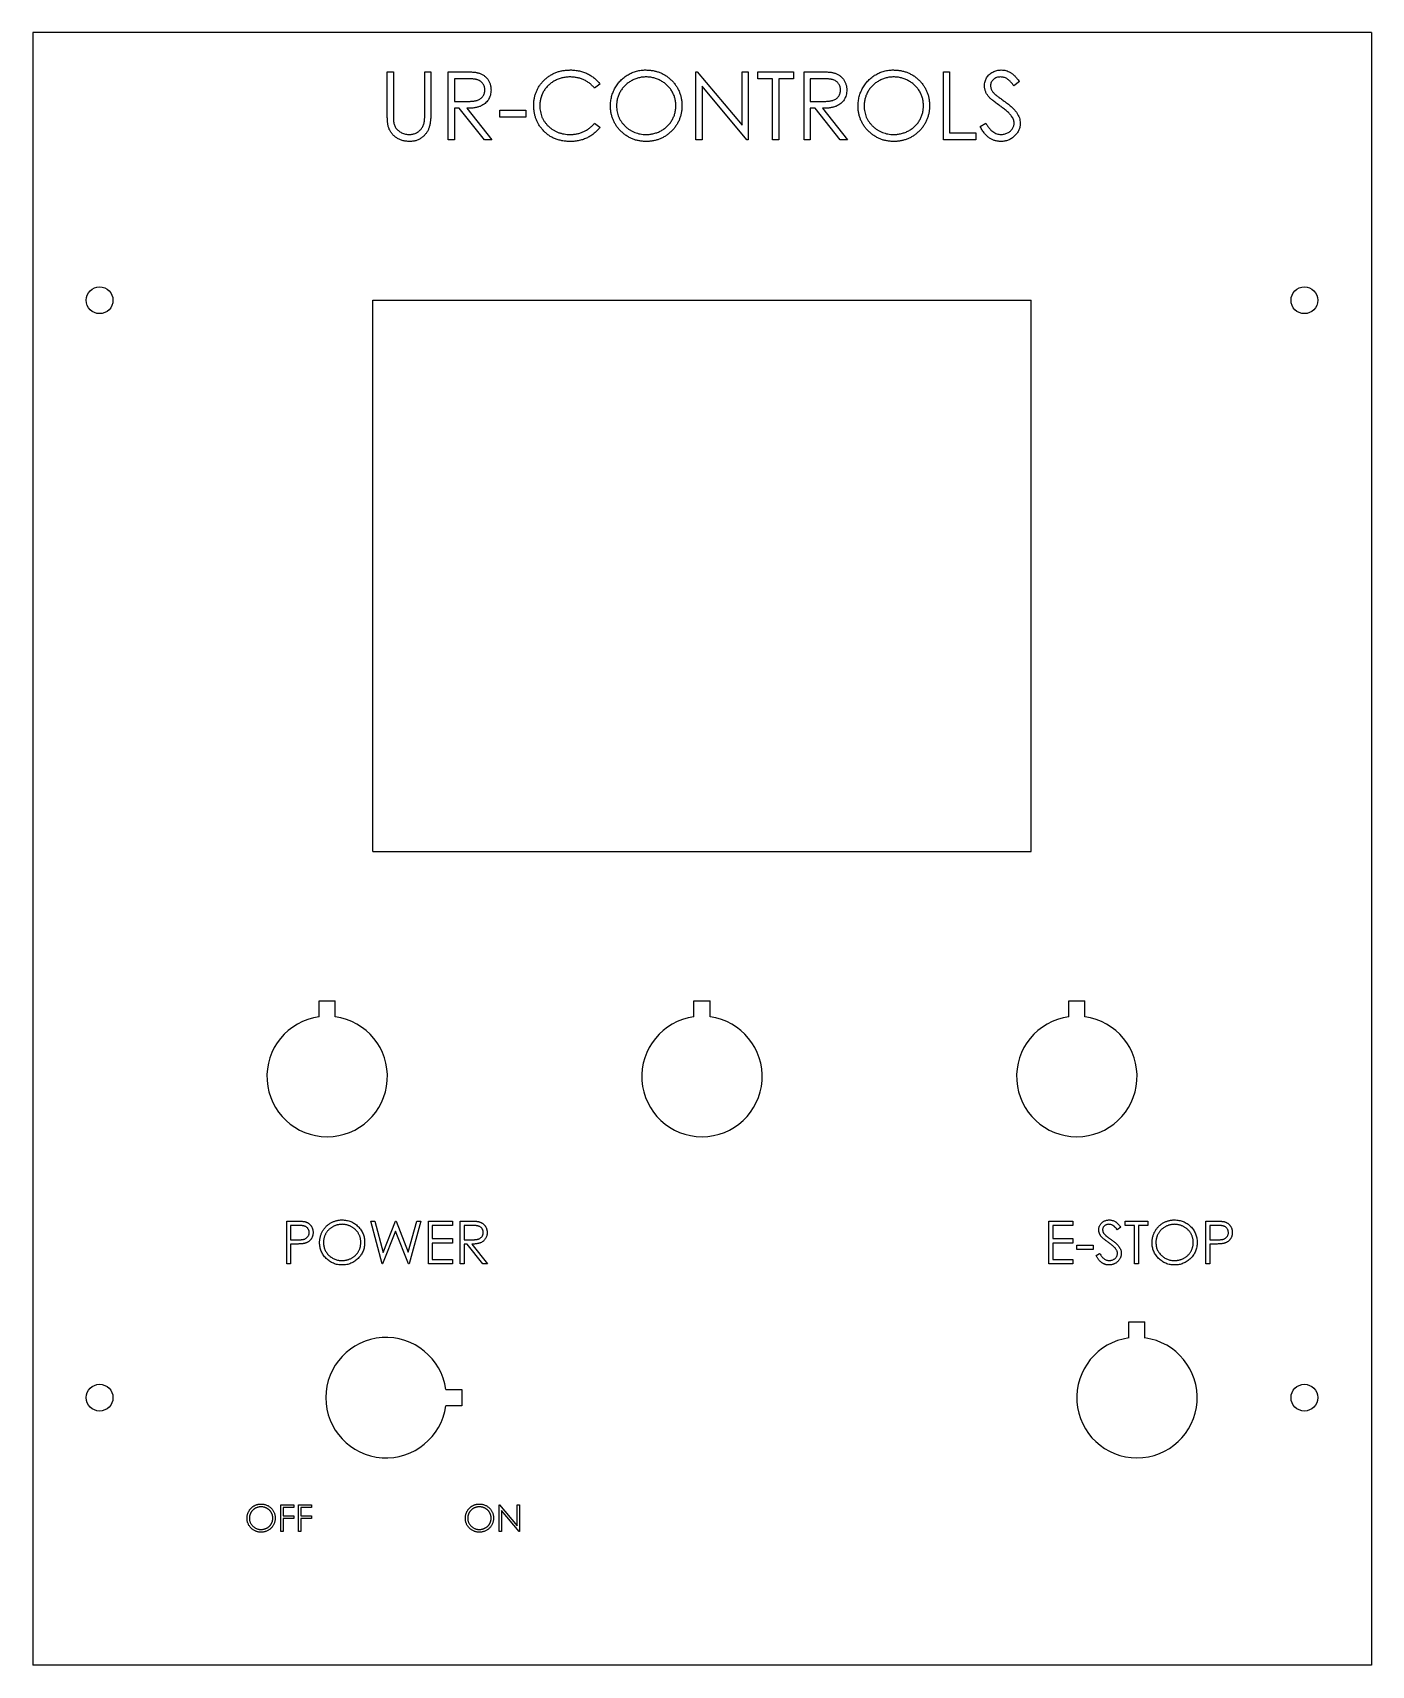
# Model space of a CAD drawing. Header units: millimetres. Extents: x 26 to 276, y 268 to 573.
import ezdxf

# ---------------------------------------------------------------- set-up
doc = ezdxf.new("R2010")
doc.units = ezdxf.units.MM

msp = doc.modelspace()

# ---------------------------------------------------------------- linework, layer by layer
at = {"color": 7, "linetype": 'Continuous', "lineweight": 25}
for p, q in [((26.19, 573.45), (26.19, 268.45)), ((276.19, 573.45), (26.19, 573.45)), ((276.19, 573.45), (276.19, 268.45)), ((92.41, 558.47), (92.41, 566.15)), ((92.41, 566.15), (93.55, 566.15)), ((93.55, 566.15), (93.55, 558.54)), ((99.41, 566.15), (100.55, 566.15)), ((99.41, 558.54), (99.41, 566.15)), ((100.55, 566.15), (100.55, 558.47)), ((103.81, 566.15), (106.35, 566.15)), ((103.81, 553.45), (103.81, 566.15)), ((104.95, 564.84), (104.95, 560.61)), ((107.33, 564.84), (104.95, 564.84)), ((150.05, 566.15), (150.29, 566.15)), ((150.05, 553.45), (150.05, 566.15)), ((150.29, 566.15), (158.68, 556.15)), ((158.68, 566.15), (159.82, 566.15)), ((158.68, 556.15), (158.68, 566.15)), ((159.82, 566.15), (159.82, 553.45)), ((161.61, 564.84), (161.61, 566.15)), ((161.61, 566.15), (168.29, 566.15)), ((164.38, 564.84), (161.61, 564.84)), ((164.38, 553.45), (164.38, 564.84)), ((165.52, 564.84), (165.52, 553.45)), ((168.29, 564.84), (165.52, 564.84)), ((168.29, 566.15), (168.29, 564.84)), ((170.24, 566.15), (172.78, 566.15)), ((170.24, 553.45), (170.24, 566.15)), ((173.76, 564.84), (171.38, 564.84)), ((171.38, 564.84), (171.38, 560.61)), ((196.29, 566.15), (197.43, 566.15)), ((196.29, 553.45), (196.29, 566.15)), ((197.43, 566.15), (197.43, 554.75)), ((210.46, 564.32), (209.43, 563.54)), ((132.14, 563.81), (131.14, 563.05)), ((159.56, 553.45), (151.19, 563.42)), ((151.19, 563.42), (151.19, 553.45)), ((104.95, 560.61), (107.27, 560.59)), ((104.95, 559.31), (104.95, 553.45)), ((105.87, 559.31), (104.95, 559.31)), ((110.54, 553.45), (105.87, 559.31)), ((107.28, 559.31), (111.95, 553.45)), ((113.41, 557.68), (113.41, 558.98)), ((113.41, 558.98), (118.3, 558.98)), ((118.3, 558.98), (118.3, 557.68)), ((171.38, 560.61), (173.7, 560.59)), ((171.38, 559.31), (171.38, 553.45)), ((172.3, 559.31), (171.38, 559.31)), ((176.97, 553.45), (172.3, 559.31)), ((173.71, 559.31), (178.38, 553.45)), ((118.3, 557.68), (113.41, 557.68)), ((131.14, 556.54), (132.14, 555.78)), ((203.13, 555.9), (204.2, 556.54)), ((104.95, 553.45), (103.81, 553.45)), ((111.95, 553.45), (110.54, 553.45)), ((151.19, 553.45), (150.05, 553.45)), ((159.82, 553.45), (159.56, 553.45)), ((165.52, 553.45), (164.38, 553.45)), ((171.38, 553.45), (170.24, 553.45)), ((178.38, 553.45), (176.97, 553.45)), ((202.31, 553.45), (196.29, 553.45)), ((197.43, 554.75), (202.31, 554.75)), ((202.31, 554.75), (202.31, 553.45)), ((89.69, 420.45), (89.69, 523.45)), ((89.69, 523.45), (212.69, 523.45)), ((212.69, 420.45), (212.69, 523.45)), ((89.69, 420.45), (212.69, 420.45)), ((79.69, 389.59), (79.69, 392.59)), ((79.69, 392.59), (82.69, 392.59)), ((82.69, 389.59), (82.69, 392.59)), ((149.69, 392.59), (152.69, 392.59)), ((149.69, 389.59), (149.69, 392.59)), ((152.69, 389.59), (152.69, 392.59)), ((219.69, 389.59), (219.69, 392.59)), ((219.69, 392.59), (222.69, 392.59)), ((222.69, 389.59), (222.69, 392.59)), ((73.63, 351.45), (75.19, 351.45)), ((73.63, 343.45), (73.63, 351.45)), ((91.45, 343.45), (89.32, 351.45)), ((89.32, 351.45), (90.06, 351.45)), ((90.06, 351.45), (91.63, 345.57)), ((91.63, 345.57), (93.95, 351.45)), ((93.95, 351.45), (94.06, 351.45)), ((94.06, 351.45), (96.34, 345.62)), ((96.34, 345.62), (97.92, 351.45)), ((98.65, 351.45), (96.49, 343.45)), ((97.92, 351.45), (98.65, 351.45)), ((100.09, 351.45), (104.6, 351.45)), ((100.09, 343.45), (100.09, 351.45)), ((104.6, 351.45), (104.6, 350.62)), ((106.04, 351.45), (107.64, 351.45)), ((106.04, 343.45), (106.04, 351.45)), ((215.96, 351.45), (220.47, 351.45)), ((215.96, 343.45), (215.96, 351.45)), ((220.47, 351.45), (220.47, 350.62)), ((230.21, 351.45), (234.42, 351.45)), ((230.21, 350.62), (230.21, 351.45)), ((234.42, 351.45), (234.42, 350.62)), ((245.29, 343.45), (245.29, 351.45)), ((245.29, 351.45), (246.86, 351.45)), ((74.34, 350.62), (74.34, 347.96)), ((75.81, 350.62), (74.34, 350.62)), ((74.34, 347.96), (75.74, 347.94)), ((93.98, 349.56), (91.55, 343.45)), ((96.39, 343.45), (93.98, 349.56)), ((100.8, 350.62), (100.8, 348.16)), ((104.6, 350.62), (100.8, 350.62)), ((100.8, 348.16), (104.6, 348.16)), ((104.6, 348.16), (104.6, 347.34)), ((106.75, 350.62), (106.75, 347.96)), ((108.25, 350.62), (106.75, 350.62)), ((106.75, 347.96), (108.22, 347.95)), ((220.47, 350.62), (216.68, 350.62)), ((216.68, 350.62), (216.68, 348.16)), ((216.68, 348.16), (220.47, 348.16)), ((220.47, 348.16), (220.47, 347.34)), ((229.39, 350.3), (228.74, 349.8)), ((231.96, 350.62), (230.21, 350.62)), ((231.96, 343.45), (231.96, 350.62)), ((232.68, 350.62), (232.68, 343.45)), ((234.42, 350.62), (232.68, 350.62)), ((246.01, 350.62), (246.01, 347.96)), ((247.47, 350.62), (246.01, 350.62)), ((246.01, 347.96), (247.41, 347.94)), ((74.34, 347.14), (74.34, 343.45)), ((74.92, 347.14), (74.34, 347.14)), ((100.8, 347.34), (100.8, 344.27)), ((104.6, 347.34), (100.8, 347.34)), ((106.75, 347.14), (106.75, 343.45)), ((107.34, 347.14), (106.75, 347.14)), ((110.28, 343.45), (107.34, 347.14)), ((108.22, 347.14), (111.16, 343.45)), ((220.47, 347.34), (216.68, 347.34)), ((216.68, 347.34), (216.68, 344.27)), ((221.19, 346.11), (221.19, 346.93)), ((221.19, 346.93), (224.27, 346.93)), ((224.27, 346.11), (221.19, 346.11)), ((224.27, 346.93), (224.27, 346.11)), ((224.78, 344.99), (225.45, 345.39)), ((246.01, 347.14), (246.01, 343.45)), ((246.58, 347.14), (246.01, 347.14)), ((74.34, 343.45), (73.63, 343.45)), ((91.55, 343.45), (91.45, 343.45)), ((96.49, 343.45), (96.39, 343.45)), ((104.6, 343.45), (100.09, 343.45)), ((100.8, 344.27), (104.6, 344.27)), ((104.6, 344.27), (104.6, 343.45)), ((106.75, 343.45), (106.04, 343.45)), ((111.16, 343.45), (110.28, 343.45)), ((220.47, 343.45), (215.96, 343.45)), ((216.68, 344.27), (220.47, 344.27)), ((220.47, 344.27), (220.47, 343.45)), ((232.68, 343.45), (231.96, 343.45)), ((246.01, 343.45), (245.29, 343.45)), ((230.92, 332.59), (233.92, 332.59)), ((230.92, 329.59), (230.92, 332.59)), ((233.92, 329.59), (233.92, 332.59)), ((103.34, 319.95), (106.34, 319.95)), ((106.34, 319.95), (106.34, 316.95)), ((106.34, 316.95), (103.34, 316.95)), ((72.51, 298.45), (74.95, 298.45)), ((72.51, 293.45), (72.51, 298.45)), ((72.96, 297.93), (72.96, 296.39)), ((74.95, 297.93), (72.96, 297.93)), ((72.96, 296.39), (74.95, 296.39)), ((72.96, 295.88), (72.96, 293.45)), ((74.95, 295.88), (72.96, 295.88)), ((74.95, 298.45), (74.95, 297.93)), ((74.95, 296.39), (74.95, 295.88)), ((75.84, 298.45), (78.28, 298.45)), ((75.84, 293.45), (75.84, 298.45)), ((76.29, 297.93), (76.29, 296.39)), ((78.28, 297.93), (76.29, 297.93)), ((76.29, 296.39), (78.28, 296.39)), ((76.29, 295.88), (76.29, 293.45)), ((78.28, 295.88), (76.29, 295.88)), ((78.28, 298.45), (78.28, 297.93)), ((78.28, 296.39), (78.28, 295.88)), ((113.28, 298.45), (113.37, 298.45)), ((113.28, 293.45), (113.28, 298.45)), ((113.37, 298.45), (116.68, 294.51)), ((113.73, 297.37), (113.73, 293.45)), ((117.02, 293.45), (113.73, 297.37)), ((116.68, 298.45), (117.13, 298.45)), ((116.68, 294.51), (116.68, 298.45)), ((117.13, 298.45), (117.13, 293.45)), ((72.96, 293.45), (72.51, 293.45)), ((76.29, 293.45), (75.84, 293.45)), ((113.73, 293.45), (113.28, 293.45)), ((117.13, 293.45), (117.02, 293.45)), ((276.19, 268.45), (26.19, 268.45))]:
    msp.add_line(p, q, dxfattribs=at)
for centre in [(38.69, 523.45), (263.69, 523.45), (38.69, 318.45), (263.69, 318.45)]:
    msp.add_circle(centre, 2.5, dxfattribs=at)
for centre, start, end in [((81.19, 378.45), 97.6623, 82.3377), ((151.19, 378.45), 97.6623, 82.3377), ((221.19, 378.45), 97.6623, 82.3377), ((92.19, 318.45), 7.6623, 352.3377), ((232.42, 318.45), 97.6623, 82.3377)]:
    msp.add_arc(centre, 11.25, start, end, dxfattribs=at)
for points, knots in [([(106.35, 566.15), (106.52, 566.14), (106.85, 566.14), (107.31, 566.14), (107.74, 566.12), (108.12, 566.11), (108.45, 566.08), (108.75, 566.05), (109, 566.02), (109.16, 565.99), (109.23, 565.97)], [0, 0, 0, 0, 0.176258, 0.338434, 0.484822, 0.617158, 0.734698, 0.837385, 0.926372, 1, 1, 1, 1]), ([(110.65, 562.75), (110.64, 562.85), (110.63, 563.06), (110.56, 563.35), (110.44, 563.63), (110.28, 563.89), (110.09, 564.13), (109.86, 564.33), (109.6, 564.5), (109.36, 564.61), (109.14, 564.68), (108.96, 564.72), (108.75, 564.76), (108.51, 564.79), (108.25, 564.81), (107.96, 564.83), (107.66, 564.84), (107.44, 564.84), (107.33, 564.84)], [0, 0, 0, 0, 0.068814, 0.136365, 0.204019, 0.273064, 0.342913, 0.410965, 0.479169, 0.549308, 0.587652, 0.630647, 0.678879, 0.731934, 0.791111, 0.855283, 0.925086, 1, 1, 1, 1]), ([(109.23, 565.97), (109.32, 565.95), (109.5, 565.9), (109.77, 565.81), (110.02, 565.7), (110.26, 565.57), (110.48, 565.42), (110.7, 565.25), (110.9, 565.06), (111.08, 564.85), (111.25, 564.64), (111.39, 564.4), (111.51, 564.16), (111.61, 563.9), (111.69, 563.63), (111.75, 563.35), (111.78, 563.05), (111.78, 562.85), (111.79, 562.75)], [0, 0, 0, 0, 0.064217, 0.127064, 0.188745, 0.249132, 0.309453, 0.369827, 0.43065, 0.492352, 0.554072, 0.61569, 0.676798, 0.738439, 0.801317, 0.865185, 0.931641, 1, 1, 1, 1]), ([(119.76, 559.87), (119.77, 560.1), (119.78, 560.55), (119.88, 561.21), (120.03, 561.84), (120.24, 562.44), (120.52, 563.02), (120.85, 563.57), (121.25, 564.09), (121.71, 564.57), (122.21, 565.02), (122.74, 565.41), (123.31, 565.73), (123.91, 566.01), (124.54, 566.22), (125.2, 566.36), (125.89, 566.45), (126.36, 566.47), (126.6, 566.47)], [0, 0, 0, 0, 0.0645578, 0.1270135, 0.1879548, 0.2480139, 0.3077477, 0.3682345, 0.4294698, 0.4927434, 0.5562578, 0.6182168, 0.6796555, 0.7412455, 0.8034153, 0.8668155, 0.9323283, 1, 1, 1, 1]), ([(126.53, 565.17), (126.4, 565.17), (126.15, 565.16), (125.77, 565.13), (125.4, 565.07), (125.04, 564.99), (124.69, 564.89), (124.34, 564.77), (124, 564.62), (123.67, 564.45), (123.35, 564.27), (123.05, 564.06), (122.76, 563.84), (122.5, 563.61), (122.25, 563.36), (122.02, 563.09), (121.81, 562.81), (121.62, 562.51), (121.45, 562.21), (121.31, 561.89), (121.18, 561.56), (121.08, 561.22), (121, 560.88), (120.95, 560.52), (120.91, 560.15), (120.91, 559.91), (120.9, 559.78)], [0, 0, 0, 0, 0.043955, 0.087502, 0.130463, 0.172752, 0.215403, 0.25765, 0.300153, 0.343121, 0.385925, 0.427686, 0.468818, 0.509492, 0.549883, 0.58998, 0.630405, 0.670869, 0.711384, 0.751627, 0.791776, 0.832459, 0.873319, 0.914543, 0.956924, 1, 1, 1, 1]), ([(131.14, 563.05), (131.07, 563.14), (130.93, 563.3), (130.7, 563.54), (130.47, 563.76), (130.22, 563.97), (129.96, 564.16), (129.69, 564.33), (129.41, 564.49), (129.02, 564.68), (128.52, 564.88), (127.88, 565.04), (127.21, 565.15), (126.76, 565.16), (126.53, 565.17)], [0, 0, 0, 0, 0.063163, 0.125475, 0.187121, 0.248294, 0.309295, 0.36985, 0.430973, 0.492456, 0.616148, 0.740844, 0.868183, 1, 1, 1, 1]), ([(126.6, 566.47), (126.74, 566.47), (127.03, 566.47), (127.46, 566.43), (127.88, 566.38), (128.28, 566.3), (128.68, 566.2), (129.06, 566.08), (129.44, 565.94), (129.8, 565.78), (130.15, 565.59), (130.48, 565.39), (130.8, 565.17), (131.1, 564.94), (131.38, 564.68), (131.65, 564.41), (131.91, 564.12), (132.06, 563.92), (132.14, 563.81)], [0, 0, 0, 0, 0.068548, 0.135683, 0.201215, 0.265682, 0.329267, 0.392395, 0.45507, 0.517127, 0.57879, 0.63974, 0.700192, 0.759806, 0.819628, 0.879355, 0.939512, 1, 1, 1, 1]), ([(134.09, 559.74), (134.09, 559.89), (134.1, 560.19), (134.15, 560.64), (134.21, 561.08), (134.31, 561.51), (134.44, 561.93), (134.58, 562.34), (134.77, 562.74), (134.97, 563.14), (135.2, 563.52), (135.46, 563.88), (135.72, 564.22), (136.02, 564.53), (136.33, 564.83), (136.66, 565.1), (137.01, 565.36), (137.38, 565.59), (137.77, 565.8), (138.16, 565.98), (138.56, 566.13), (138.97, 566.25), (139.39, 566.35), (139.82, 566.42), (140.25, 566.47), (140.54, 566.47), (140.69, 566.47)], [0, 0, 0, 0, 0.043209, 0.085873, 0.12812, 0.170152, 0.211918, 0.253753, 0.296006, 0.338443, 0.381015, 0.42282, 0.464089, 0.505126, 0.545975, 0.586985, 0.628339, 0.670084, 0.711992, 0.753039, 0.794049, 0.834886, 0.875498, 0.916547, 0.958004, 1, 1, 1, 1]), ([(140.74, 565.17), (140.62, 565.17), (140.38, 565.16), (140.03, 565.13), (139.67, 565.07), (139.33, 564.99), (138.99, 564.89), (138.65, 564.76), (138.31, 564.61), (137.99, 564.44), (137.67, 564.26), (137.38, 564.05), (137.1, 563.83), (136.83, 563.59), (136.59, 563.34), (136.36, 563.07), (136.15, 562.79), (135.96, 562.49), (135.79, 562.18), (135.64, 561.86), (135.51, 561.52), (135.41, 561.18), (135.33, 560.84), (135.28, 560.48), (135.24, 560.12), (135.23, 559.87), (135.23, 559.74)], [0, 0, 0, 0, 0.042023, 0.083645, 0.124984, 0.166247, 0.207702, 0.249631, 0.291742, 0.334743, 0.37746, 0.419556, 0.461044, 0.502096, 0.542891, 0.583801, 0.624864, 0.666225, 0.707399, 0.748557, 0.789655, 0.83074, 0.87207, 0.913993, 0.956498, 1, 1, 1, 1]), ([(140.69, 566.47), (140.92, 566.46), (141.38, 566.45), (142.06, 566.36), (142.71, 566.21), (143.33, 566), (143.92, 565.73), (144.48, 565.39), (145.02, 565), (145.51, 564.55), (145.96, 564.06), (146.36, 563.53), (146.69, 562.98), (146.97, 562.4), (147.18, 561.79), (147.33, 561.15), (147.43, 560.48), (147.44, 560.03), (147.44, 559.8)], [0, 0, 0, 0, 0.06657, 0.130749, 0.193413, 0.254989, 0.316114, 0.377262, 0.439401, 0.502971, 0.566525, 0.628231, 0.689091, 0.749345, 0.81017, 0.87161, 0.934869, 1, 1, 1, 1]), ([(146.3, 559.8), (146.3, 559.93), (146.3, 560.17), (146.26, 560.53), (146.21, 560.88), (146.13, 561.23), (146.03, 561.56), (145.9, 561.89), (145.75, 562.2), (145.58, 562.51), (145.39, 562.8), (145.18, 563.09), (144.95, 563.35), (144.71, 563.6), (144.44, 563.83), (144.16, 564.05), (143.86, 564.26), (143.54, 564.44), (143.21, 564.61), (142.87, 564.76), (142.53, 564.89), (142.18, 564.99), (141.83, 565.07), (141.47, 565.13), (141.11, 565.16), (140.87, 565.17), (140.74, 565.17)], [0, 0, 0, 0, 0.042915, 0.08513, 0.126473, 0.167453, 0.207976, 0.248249, 0.28875, 0.32967, 0.370537, 0.411129, 0.451819, 0.492406, 0.533486, 0.575263, 0.617441, 0.660672, 0.70394, 0.746868, 0.789079, 0.831104, 0.873238, 0.915166, 0.957381, 1, 1, 1, 1]), ([(172.78, 566.15), (172.95, 566.14), (173.28, 566.14), (173.74, 566.14), (174.17, 566.12), (174.55, 566.11), (174.89, 566.08), (175.18, 566.05), (175.44, 566.02), (175.59, 565.99), (175.66, 565.97)], [0, 0, 0, 0, 0.176258, 0.338434, 0.484822, 0.617158, 0.734698, 0.837385, 0.926372, 1, 1, 1, 1]), ([(177.08, 562.75), (177.07, 562.85), (177.06, 563.06), (176.99, 563.35), (176.87, 563.63), (176.71, 563.89), (176.52, 564.13), (176.29, 564.33), (176.03, 564.5), (175.79, 564.61), (175.58, 564.68), (175.39, 564.72), (175.18, 564.76), (174.94, 564.79), (174.68, 564.81), (174.4, 564.83), (174.09, 564.84), (173.87, 564.84), (173.76, 564.84)], [0, 0, 0, 0, 0.068814, 0.136365, 0.204019, 0.273064, 0.342913, 0.410965, 0.479169, 0.549308, 0.587652, 0.630647, 0.678879, 0.731934, 0.791111, 0.855283, 0.925086, 1, 1, 1, 1]), ([(175.66, 565.97), (175.75, 565.95), (175.93, 565.9), (176.2, 565.81), (176.45, 565.7), (176.69, 565.57), (176.91, 565.42), (177.13, 565.25), (177.33, 565.06), (177.51, 564.85), (177.68, 564.64), (177.82, 564.4), (177.94, 564.16), (178.04, 563.9), (178.12, 563.63), (178.18, 563.35), (178.21, 563.05), (178.22, 562.85), (178.22, 562.75)], [0, 0, 0, 0, 0.064217, 0.127064, 0.188745, 0.249132, 0.309453, 0.369827, 0.43065, 0.492352, 0.554072, 0.61569, 0.676798, 0.738439, 0.801317, 0.865185, 0.931641, 1, 1, 1, 1]), ([(180.33, 559.74), (180.34, 559.89), (180.34, 560.19), (180.39, 560.64), (180.45, 561.08), (180.55, 561.51), (180.68, 561.93), (180.83, 562.34), (181.01, 562.74), (181.21, 563.14), (181.44, 563.52), (181.7, 563.88), (181.96, 564.22), (182.26, 564.53), (182.57, 564.83), (182.9, 565.1), (183.25, 565.36), (183.62, 565.59), (184.01, 565.8), (184.4, 565.98), (184.8, 566.13), (185.21, 566.25), (185.63, 566.35), (186.06, 566.42), (186.49, 566.47), (186.78, 566.47), (186.93, 566.47)], [0, 0, 0, 0, 0.043209, 0.085873, 0.12812, 0.170152, 0.211918, 0.253753, 0.296006, 0.338443, 0.381015, 0.42282, 0.464089, 0.505126, 0.545975, 0.586985, 0.628339, 0.670084, 0.711992, 0.753039, 0.794049, 0.834886, 0.875498, 0.916547, 0.958004, 1, 1, 1, 1]), ([(186.98, 565.17), (186.86, 565.17), (186.62, 565.16), (186.27, 565.13), (185.92, 565.07), (185.57, 564.99), (185.23, 564.89), (184.89, 564.76), (184.56, 564.61), (184.23, 564.44), (183.92, 564.26), (183.62, 564.05), (183.34, 563.83), (183.07, 563.59), (182.83, 563.34), (182.6, 563.07), (182.39, 562.79), (182.2, 562.49), (182.03, 562.18), (181.88, 561.86), (181.75, 561.52), (181.65, 561.18), (181.57, 560.84), (181.52, 560.48), (181.48, 560.12), (181.48, 559.87), (181.47, 559.74)], [0, 0, 0, 0, 0.042023, 0.083645, 0.124984, 0.166247, 0.207702, 0.249631, 0.291742, 0.334743, 0.37746, 0.419556, 0.461044, 0.502096, 0.542891, 0.583801, 0.624864, 0.666225, 0.707399, 0.748557, 0.789655, 0.83074, 0.87207, 0.913993, 0.956498, 1, 1, 1, 1]), ([(186.93, 566.47), (187.16, 566.46), (187.63, 566.45), (188.3, 566.36), (188.95, 566.21), (189.57, 566), (190.16, 565.73), (190.73, 565.39), (191.26, 565), (191.75, 564.55), (192.2, 564.06), (192.6, 563.53), (192.94, 562.98), (193.21, 562.4), (193.43, 561.79), (193.57, 561.15), (193.67, 560.48), (193.68, 560.03), (193.69, 559.8)], [0, 0, 0, 0, 0.06657, 0.130749, 0.193413, 0.254989, 0.316114, 0.377262, 0.439401, 0.502971, 0.566525, 0.628231, 0.689091, 0.749345, 0.81017, 0.87161, 0.934869, 1, 1, 1, 1]), ([(192.55, 559.8), (192.54, 559.93), (192.54, 560.17), (192.5, 560.53), (192.45, 560.88), (192.37, 561.23), (192.27, 561.56), (192.14, 561.89), (191.99, 562.2), (191.82, 562.51), (191.63, 562.8), (191.42, 563.09), (191.19, 563.35), (190.95, 563.6), (190.68, 563.83), (190.4, 564.05), (190.1, 564.26), (189.78, 564.44), (189.45, 564.61), (189.11, 564.76), (188.77, 564.89), (188.42, 564.99), (188.07, 565.07), (187.71, 565.13), (187.35, 565.16), (187.11, 565.17), (186.98, 565.17)], [0, 0, 0, 0, 0.042915, 0.08513, 0.126473, 0.167453, 0.207976, 0.248249, 0.28875, 0.32967, 0.370537, 0.411129, 0.451819, 0.492406, 0.533486, 0.575263, 0.617441, 0.660672, 0.70394, 0.746868, 0.789079, 0.831104, 0.873238, 0.915166, 0.957381, 1, 1, 1, 1]), ([(203.94, 563.51), (203.95, 563.64), (203.96, 563.91), (204.04, 564.3), (204.16, 564.67), (204.34, 565.02), (204.56, 565.34), (204.82, 565.63), (205.14, 565.87), (205.48, 566.09), (205.85, 566.26), (206.24, 566.38), (206.65, 566.46), (206.93, 566.47), (207.07, 566.47)], [0, 0, 0, 0, 0.083785, 0.16578, 0.24628, 0.327461, 0.408797, 0.489715, 0.571376, 0.655523, 0.741019, 0.826547, 0.911989, 1, 1, 1, 1]), ([(206.95, 565.17), (206.81, 565.16), (206.56, 565.16), (206.2, 565.06), (205.88, 564.92), (205.6, 564.71), (205.37, 564.47), (205.2, 564.19), (205.1, 563.88), (205.09, 563.67), (205.08, 563.56)], [0, 0, 0, 0, 0.143073, 0.275903, 0.402371, 0.528414, 0.650356, 0.765895, 0.880774, 1, 1, 1, 1]), ([(209.43, 563.54), (209.36, 563.62), (209.24, 563.77), (209.06, 563.99), (208.89, 564.19), (208.72, 564.36), (208.56, 564.51), (208.41, 564.65), (208.26, 564.76), (208.08, 564.88), (207.85, 565), (207.56, 565.1), (207.26, 565.16), (207.05, 565.16), (206.95, 565.17)], [0, 0, 0, 0, 0.098469, 0.189629, 0.274184, 0.352183, 0.423199, 0.488551, 0.548473, 0.60144, 0.701198, 0.799592, 0.898545, 1, 1, 1, 1]), ([(207.07, 566.47), (207.22, 566.47), (207.52, 566.46), (207.96, 566.37), (208.38, 566.22), (208.72, 566.05), (208.98, 565.88), (209.19, 565.73), (209.39, 565.56), (209.6, 565.36), (209.81, 565.13), (210.02, 564.88), (210.24, 564.61), (210.38, 564.42), (210.46, 564.32)], [0, 0, 0, 0, 0.1072328, 0.2132518, 0.3188304, 0.4267935, 0.483646, 0.5436038, 0.6083076, 0.6771268, 0.7506856, 0.8287134, 0.9121903, 1, 1, 1, 1]), ([(107.27, 560.59), (107.38, 560.59), (107.59, 560.59), (107.9, 560.61), (108.18, 560.62), (108.44, 560.65), (108.68, 560.68), (108.9, 560.72), (109.09, 560.77), (109.32, 560.84), (109.58, 560.96), (109.85, 561.13), (110.09, 561.34), (110.29, 561.58), (110.45, 561.85), (110.56, 562.14), (110.63, 562.44), (110.64, 562.65), (110.65, 562.75)], [0, 0, 0, 0, 0.071668, 0.138913, 0.201185, 0.259124, 0.312255, 0.360682, 0.405086, 0.445102, 0.518778, 0.589462, 0.658462, 0.727283, 0.796322, 0.863175, 0.930949, 1, 1, 1, 1]), ([(111.79, 562.75), (111.78, 562.58), (111.77, 562.25), (111.67, 561.77), (111.52, 561.32), (111.3, 560.91), (111.02, 560.54), (110.68, 560.21), (110.29, 559.93), (109.93, 559.74), (109.6, 559.62), (109.34, 559.54), (109.05, 559.47), (108.74, 559.41), (108.41, 559.36), (108.05, 559.33), (107.68, 559.31), (107.42, 559.31), (107.28, 559.31)], [0, 0, 0, 0, 0.07878, 0.153721, 0.226714, 0.299191, 0.37119, 0.443006, 0.516689, 0.593217, 0.633873, 0.676989, 0.7229, 0.771959, 0.824211, 0.879379, 0.937948, 1, 1, 1, 1]), ([(173.7, 560.59), (173.81, 560.59), (174.02, 560.59), (174.33, 560.61), (174.61, 560.62), (174.87, 560.65), (175.11, 560.68), (175.33, 560.72), (175.53, 560.77), (175.75, 560.84), (176.01, 560.96), (176.29, 561.13), (176.52, 561.34), (176.72, 561.58), (176.88, 561.85), (176.99, 562.14), (177.06, 562.44), (177.07, 562.65), (177.08, 562.75)], [0, 0, 0, 0, 0.071668, 0.138913, 0.201185, 0.259124, 0.312255, 0.360682, 0.405086, 0.445102, 0.518778, 0.589462, 0.658462, 0.727283, 0.796322, 0.863175, 0.930949, 1, 1, 1, 1]), ([(178.22, 562.75), (178.21, 562.58), (178.2, 562.25), (178.1, 561.77), (177.95, 561.32), (177.73, 560.91), (177.45, 560.54), (177.11, 560.21), (176.72, 559.93), (176.36, 559.74), (176.04, 559.62), (175.77, 559.54), (175.48, 559.47), (175.17, 559.41), (174.84, 559.36), (174.48, 559.33), (174.11, 559.31), (173.85, 559.31), (173.71, 559.31)], [0, 0, 0, 0, 0.07878, 0.153721, 0.226714, 0.299191, 0.37119, 0.443006, 0.516689, 0.593217, 0.633873, 0.676989, 0.7229, 0.771959, 0.824211, 0.879379, 0.937948, 1, 1, 1, 1]), ([(204.65, 561.57), (204.6, 561.65), (204.49, 561.8), (204.34, 562.03), (204.22, 562.26), (204.12, 562.5), (204.04, 562.75), (203.98, 563), (203.95, 563.25), (203.94, 563.42), (203.94, 563.51)], [0, 0, 0, 0, 0.133507, 0.262559, 0.388264, 0.512667, 0.633722, 0.755394, 0.877553, 1, 1, 1, 1]), ([(206.73, 559.85), (206.6, 559.94), (206.34, 560.12), (205.99, 560.39), (205.67, 560.64), (205.39, 560.87), (205.15, 561.07), (204.94, 561.25), (204.78, 561.42), (204.69, 561.53), (204.65, 561.57)], [0, 0, 0, 0, 0.181535, 0.347082, 0.495568, 0.628357, 0.74552, 0.845831, 0.930782, 1, 1, 1, 1]), ([(205.08, 563.56), (205.08, 563.49), (205.09, 563.36), (205.13, 563.16), (205.18, 562.95), (205.26, 562.76), (205.37, 562.55), (205.52, 562.35), (205.7, 562.13), (205.84, 561.99), (205.92, 561.92)], [0, 0, 0, 0, 0.107285, 0.214746, 0.322939, 0.434116, 0.553412, 0.686073, 0.834256, 1, 1, 1, 1]), ([(205.92, 561.92), (205.95, 561.89), (206.01, 561.84), (206.13, 561.74), (206.29, 561.62), (206.49, 561.47), (206.72, 561.3), (206.99, 561.11), (207.3, 560.89), (207.51, 560.74), (207.63, 560.66)], [0, 0, 0, 0, 0.052594, 0.124952, 0.218094, 0.333502, 0.468789, 0.624938, 0.801683, 1, 1, 1, 1]), ([(92.64, 555.8), (92.62, 555.87), (92.58, 556.01), (92.53, 556.26), (92.5, 556.53), (92.46, 556.85), (92.44, 557.2), (92.42, 557.59), (92.41, 558.02), (92.41, 558.32), (92.41, 558.47)], [0, 0, 0, 0, 0.0781299, 0.1694654, 0.2743353, 0.3921102, 0.5236873, 0.6683654, 0.8271319, 1, 1, 1, 1]), ([(93.55, 558.54), (93.55, 558.43), (93.55, 558.22), (93.55, 557.93), (93.56, 557.67), (93.56, 557.45), (93.57, 557.25), (93.58, 557.09), (93.59, 556.96), (93.6, 556.88), (93.6, 556.85)], [0, 0, 0, 0, 0.1910786, 0.3626046, 0.5160988, 0.650038, 0.7659767, 0.862374, 0.9408421, 1, 1, 1, 1]), ([(100.55, 558.47), (100.55, 558.34), (100.55, 558.07), (100.53, 557.67), (100.51, 557.3), (100.47, 556.94), (100.43, 556.61), (100.38, 556.29), (100.31, 556), (100.23, 555.72), (100.14, 555.46), (100.03, 555.21), (99.9, 554.97), (99.75, 554.74), (99.58, 554.51), (99.38, 554.3), (99.17, 554.09), (98.94, 553.89), (98.7, 553.71), (98.44, 553.55), (98.16, 553.42), (97.88, 553.31), (97.58, 553.22), (97.26, 553.16), (96.94, 553.13), (96.72, 553.12), (96.61, 553.12)], [0, 0, 0, 0, 0.054858, 0.107059, 0.156978, 0.203992, 0.248492, 0.290483, 0.330489, 0.367886, 0.403858, 0.440009, 0.476295, 0.512792, 0.550485, 0.588381, 0.627645, 0.667979, 0.708433, 0.748602, 0.789088, 0.829461, 0.870371, 0.912214, 0.955547, 1, 1, 1, 1]), ([(99.28, 556.56), (99.29, 556.61), (99.32, 556.71), (99.34, 556.88), (99.36, 557.08), (99.38, 557.31), (99.4, 557.57), (99.41, 557.86), (99.41, 558.19), (99.41, 558.42), (99.41, 558.54)], [0, 0, 0, 0, 0.069835, 0.155621, 0.257802, 0.373811, 0.506402, 0.655564, 0.820079, 1, 1, 1, 1]), ([(121.38, 555.34), (121.25, 555.5), (120.99, 555.81), (120.66, 556.32), (120.38, 556.85), (120.16, 557.41), (119.98, 557.99), (119.86, 558.6), (119.78, 559.22), (119.77, 559.65), (119.76, 559.87)], [0, 0, 0, 0, 0.124329, 0.247156, 0.36878, 0.490734, 0.613614, 0.738958, 0.867311, 1, 1, 1, 1]), ([(120.9, 559.78), (120.91, 559.59), (120.92, 559.23), (121, 558.69), (121.12, 558.17), (121.3, 557.68), (121.53, 557.21), (121.81, 556.76), (122.14, 556.34), (122.52, 555.95), (122.93, 555.59), (123.38, 555.28), (123.85, 555.01), (124.35, 554.8), (124.88, 554.63), (125.43, 554.51), (126.01, 554.43), (126.4, 554.43), (126.61, 554.42)], [0, 0, 0, 0, 0.064323, 0.12629, 0.186726, 0.246146, 0.305576, 0.365429, 0.426326, 0.48884, 0.551725, 0.613919, 0.675484, 0.737334, 0.800229, 0.864502, 0.931041, 1, 1, 1, 1]), ([(140.79, 553.12), (140.56, 553.13), (140.11, 553.14), (139.44, 553.23), (138.8, 553.38), (138.19, 553.59), (137.6, 553.87), (137.05, 554.2), (136.52, 554.6), (136.02, 555.05), (135.57, 555.54), (135.18, 556.06), (134.84, 556.61), (134.57, 557.19), (134.35, 557.79), (134.21, 558.42), (134.11, 559.07), (134.1, 559.51), (134.09, 559.74)], [0, 0, 0, 0, 0.065819, 0.129747, 0.192072, 0.253459, 0.31457, 0.37628, 0.439026, 0.503267, 0.567493, 0.629705, 0.691, 0.751452, 0.812004, 0.87315, 0.935635, 1, 1, 1, 1]), ([(135.23, 559.74), (135.24, 559.56), (135.25, 559.2), (135.33, 558.67), (135.45, 558.16), (135.63, 557.68), (135.86, 557.21), (136.14, 556.77), (136.47, 556.35), (136.84, 555.96), (137.25, 555.6), (137.69, 555.28), (138.15, 555.02), (138.63, 554.8), (139.13, 554.63), (139.65, 554.51), (140.19, 554.43), (140.56, 554.43), (140.74, 554.42)], [0, 0, 0, 0, 0.064504, 0.126899, 0.187747, 0.24815, 0.308586, 0.369583, 0.431827, 0.49618, 0.560668, 0.623504, 0.68526, 0.746537, 0.808327, 0.870486, 0.934317, 1, 1, 1, 1]), ([(140.74, 554.42), (140.87, 554.42), (141.12, 554.43), (141.49, 554.46), (141.85, 554.52), (142.21, 554.6), (142.56, 554.7), (142.9, 554.81), (143.23, 554.96), (143.56, 555.13), (143.87, 555.31), (144.17, 555.51), (144.45, 555.73), (144.71, 555.97), (144.96, 556.22), (145.19, 556.48), (145.39, 556.77), (145.58, 557.07), (145.75, 557.38), (145.9, 557.7), (146.03, 558.03), (146.13, 558.37), (146.21, 558.71), (146.26, 559.07), (146.3, 559.43), (146.3, 559.68), (146.3, 559.8)], [0, 0, 0, 0, 0.043633, 0.086538, 0.129177, 0.171436, 0.213416, 0.255266, 0.297369, 0.339941, 0.382347, 0.423953, 0.464871, 0.505572, 0.546003, 0.586568, 0.627065, 0.668271, 0.709549, 0.750428, 0.791096, 0.832027, 0.873136, 0.914611, 0.956956, 1, 1, 1, 1]), ([(147.44, 559.8), (147.44, 559.57), (147.43, 559.12), (147.33, 558.46), (147.18, 557.83), (146.97, 557.22), (146.7, 556.63), (146.36, 556.08), (145.97, 555.55), (145.52, 555.06), (145.02, 554.6), (144.5, 554.21), (143.95, 553.87), (143.36, 553.6), (142.76, 553.38), (142.13, 553.23), (141.47, 553.14), (141.02, 553.13), (140.79, 553.12)], [0, 0, 0, 0, 0.065227, 0.128569, 0.19032, 0.251378, 0.312388, 0.373789, 0.436431, 0.500567, 0.564687, 0.627136, 0.688455, 0.749246, 0.810155, 0.871671, 0.934773, 1, 1, 1, 1]), ([(187.03, 553.12), (186.8, 553.13), (186.35, 553.14), (185.68, 553.23), (185.04, 553.38), (184.43, 553.59), (183.85, 553.87), (183.29, 554.2), (182.76, 554.6), (182.27, 555.05), (181.81, 555.54), (181.42, 556.06), (181.08, 556.61), (180.81, 557.19), (180.59, 557.79), (180.45, 558.42), (180.35, 559.07), (180.34, 559.51), (180.33, 559.74)], [0, 0, 0, 0, 0.065819, 0.129747, 0.192072, 0.253459, 0.31457, 0.37628, 0.439026, 0.503267, 0.567493, 0.629705, 0.691, 0.751452, 0.812004, 0.87315, 0.935635, 1, 1, 1, 1]), ([(181.47, 559.74), (181.48, 559.56), (181.49, 559.2), (181.57, 558.67), (181.69, 558.16), (181.87, 557.68), (182.1, 557.21), (182.38, 556.77), (182.71, 556.35), (183.08, 555.96), (183.5, 555.6), (183.93, 555.28), (184.39, 555.02), (184.87, 554.8), (185.37, 554.63), (185.89, 554.51), (186.43, 554.43), (186.8, 554.43), (186.98, 554.42)], [0, 0, 0, 0, 0.064504, 0.126899, 0.187747, 0.24815, 0.308586, 0.369583, 0.431827, 0.49618, 0.560668, 0.623504, 0.68526, 0.746537, 0.808327, 0.870486, 0.934317, 1, 1, 1, 1]), ([(186.98, 554.42), (187.11, 554.42), (187.36, 554.43), (187.73, 554.46), (188.09, 554.52), (188.45, 554.6), (188.8, 554.7), (189.14, 554.81), (189.47, 554.96), (189.8, 555.13), (190.12, 555.31), (190.42, 555.51), (190.69, 555.73), (190.96, 555.97), (191.2, 556.22), (191.43, 556.48), (191.63, 556.77), (191.82, 557.07), (191.99, 557.38), (192.14, 557.7), (192.27, 558.03), (192.37, 558.37), (192.45, 558.71), (192.5, 559.07), (192.54, 559.43), (192.54, 559.68), (192.55, 559.8)], [0, 0, 0, 0, 0.043633, 0.086538, 0.129177, 0.171436, 0.213416, 0.255266, 0.297369, 0.339941, 0.382347, 0.423953, 0.464871, 0.505572, 0.546003, 0.586568, 0.627065, 0.668271, 0.709549, 0.750428, 0.791096, 0.832027, 0.873136, 0.914611, 0.956956, 1, 1, 1, 1]), ([(193.69, 559.8), (193.68, 559.57), (193.67, 559.12), (193.57, 558.46), (193.42, 557.83), (193.21, 557.22), (192.94, 556.63), (192.6, 556.08), (192.21, 555.55), (191.76, 555.06), (191.26, 554.6), (190.74, 554.21), (190.19, 553.87), (189.61, 553.6), (189, 553.38), (188.37, 553.23), (187.71, 553.14), (187.26, 553.13), (187.03, 553.12)], [0, 0, 0, 0, 0.065227, 0.128569, 0.19032, 0.251378, 0.312388, 0.373789, 0.436431, 0.500567, 0.564687, 0.627136, 0.688455, 0.749246, 0.810155, 0.871671, 0.934773, 1, 1, 1, 1]), ([(209.02, 557.82), (208.97, 557.89), (208.85, 558.05), (208.64, 558.27), (208.4, 558.51), (208.13, 558.76), (207.83, 559.01), (207.49, 559.29), (207.13, 559.56), (206.87, 559.75), (206.73, 559.85)], [0, 0, 0, 0, 0.090279, 0.18953, 0.299198, 0.418926, 0.548376, 0.688136, 0.839084, 1, 1, 1, 1]), ([(207.63, 560.66), (207.76, 560.55), (208.03, 560.36), (208.41, 560.07), (208.76, 559.78), (209.07, 559.51), (209.34, 559.24), (209.59, 558.98), (209.8, 558.73), (210.03, 558.41), (210.27, 558.01), (210.47, 557.53), (210.59, 557.04), (210.61, 556.72), (210.62, 556.56)], [0, 0, 0, 0, 0.096972, 0.187773, 0.272396, 0.351321, 0.424335, 0.491909, 0.554233, 0.611268, 0.716348, 0.81454, 0.908495, 1, 1, 1, 1]), ([(96.61, 553.12), (96.48, 553.12), (96.24, 553.13), (95.89, 553.16), (95.55, 553.22), (95.22, 553.3), (94.91, 553.4), (94.61, 553.53), (94.33, 553.68), (94.06, 553.85), (93.8, 554.04), (93.57, 554.25), (93.36, 554.47), (93.17, 554.7), (93, 554.96), (92.86, 555.22), (92.73, 555.5), (92.67, 555.7), (92.64, 555.8)], [0, 0, 0, 0, 0.071175, 0.139644, 0.206317, 0.271373, 0.335418, 0.398076, 0.460608, 0.52297, 0.584716, 0.644895, 0.704291, 0.762998, 0.821087, 0.880104, 0.939388, 1, 1, 1, 1]), ([(93.6, 556.85), (93.62, 556.73), (93.66, 556.5), (93.75, 556.17), (93.88, 555.87), (94.03, 555.59), (94.24, 555.35), (94.48, 555.13), (94.77, 554.93), (95.1, 554.75), (95.46, 554.61), (95.82, 554.5), (96.18, 554.43), (96.42, 554.43), (96.54, 554.42)], [0, 0, 0, 0, 0.086315, 0.167766, 0.244433, 0.318135, 0.391884, 0.470068, 0.553904, 0.644339, 0.736875, 0.826168, 0.913679, 1, 1, 1, 1]), ([(96.54, 554.42), (96.65, 554.43), (96.85, 554.43), (97.16, 554.48), (97.46, 554.57), (97.75, 554.68), (98.03, 554.83), (98.28, 555), (98.51, 555.2), (98.72, 555.42), (98.9, 555.67), (99.06, 555.94), (99.19, 556.24), (99.25, 556.46), (99.28, 556.56)], [0, 0, 0, 0, 0.082891, 0.165303, 0.247762, 0.331528, 0.41528, 0.496366, 0.577151, 0.657783, 0.739322, 0.823793, 0.909476, 1, 1, 1, 1]), ([(126.61, 553.12), (126.48, 553.12), (126.21, 553.12), (125.81, 553.15), (125.42, 553.19), (125.04, 553.26), (124.68, 553.33), (124.32, 553.43), (123.98, 553.54), (123.64, 553.67), (123.32, 553.82), (123.01, 553.98), (122.71, 554.17), (122.42, 554.37), (122.14, 554.58), (121.87, 554.82), (121.62, 555.07), (121.46, 555.25), (121.38, 555.34)], [0, 0, 0, 0, 0.0696628, 0.1377496, 0.2039167, 0.2687799, 0.3324137, 0.3947535, 0.45618, 0.5169956, 0.5773959, 0.6371983, 0.6969992, 0.7567562, 0.8165539, 0.876948, 0.9381318, 1, 1, 1, 1]), ([(126.61, 554.42), (126.83, 554.43), (127.26, 554.44), (127.9, 554.54), (128.52, 554.71), (129.1, 554.94), (129.66, 555.24), (130.19, 555.61), (130.69, 556.04), (130.99, 556.37), (131.14, 556.54)], [0, 0, 0, 0, 0.1285152, 0.2529486, 0.3747547, 0.4959398, 0.6171806, 0.7409095, 0.8678111, 1, 1, 1, 1]), ([(132.14, 555.78), (132.06, 555.68), (131.9, 555.47), (131.64, 555.18), (131.37, 554.91), (131.08, 554.65), (130.78, 554.41), (130.46, 554.19), (130.12, 553.99), (129.78, 553.81), (129.42, 553.65), (129.05, 553.51), (128.67, 553.39), (128.28, 553.29), (127.88, 553.21), (127.46, 553.16), (127.04, 553.12), (126.76, 553.12), (126.61, 553.12)], [0, 0, 0, 0, 0.061674, 0.123053, 0.183475, 0.243727, 0.304279, 0.364863, 0.425946, 0.487391, 0.54922, 0.611144, 0.673529, 0.736961, 0.800785, 0.866013, 0.932101, 1, 1, 1, 1]), ([(206.99, 553.12), (206.89, 553.12), (206.7, 553.13), (206.42, 553.16), (206.15, 553.2), (205.88, 553.28), (205.62, 553.37), (205.36, 553.48), (205.12, 553.61), (204.87, 553.76), (204.64, 553.93), (204.41, 554.13), (204.18, 554.36), (203.96, 554.62), (203.74, 554.9), (203.53, 555.2), (203.33, 555.54), (203.2, 555.77), (203.13, 555.9)], [0, 0, 0, 0, 0.057208, 0.113696, 0.169178, 0.224159, 0.27872, 0.333794, 0.389241, 0.445822, 0.503704, 0.564294, 0.627975, 0.695038, 0.765373, 0.839611, 0.917538, 1, 1, 1, 1]), ([(204.2, 556.54), (204.3, 556.37), (204.49, 556.05), (204.81, 555.62), (205.14, 555.25), (205.49, 554.95), (205.84, 554.71), (206.22, 554.55), (206.6, 554.44), (206.86, 554.43), (206.99, 554.42)], [0, 0, 0, 0, 0.159004, 0.304646, 0.438547, 0.562322, 0.677433, 0.786897, 0.893611, 1, 1, 1, 1]), ([(206.99, 554.42), (207.1, 554.43), (207.32, 554.43), (207.65, 554.49), (207.96, 554.58), (208.26, 554.71), (208.54, 554.87), (208.79, 555.06), (209, 555.27), (209.17, 555.51), (209.31, 555.76), (209.41, 556.03), (209.47, 556.3), (209.47, 556.48), (209.48, 556.57)], [0, 0, 0, 0, 0.091264, 0.18093, 0.270088, 0.360156, 0.448343, 0.532666, 0.613834, 0.693982, 0.772716, 0.849335, 0.923967, 1, 1, 1, 1]), ([(210.62, 556.56), (210.62, 556.44), (210.61, 556.22), (210.56, 555.89), (210.48, 555.56), (210.36, 555.26), (210.21, 554.96), (210.03, 554.67), (209.81, 554.4), (209.56, 554.14), (209.29, 553.9), (209.01, 553.69), (208.71, 553.51), (208.39, 553.37), (208.06, 553.26), (207.72, 553.18), (207.36, 553.13), (207.11, 553.12), (206.99, 553.12)], [0, 0, 0, 0, 0.061484, 0.121775, 0.18092, 0.240256, 0.300114, 0.361146, 0.423501, 0.488669, 0.553954, 0.617581, 0.680238, 0.742187, 0.804663, 0.868259, 0.93302, 1, 1, 1, 1]), ([(209.48, 556.57), (209.47, 556.68), (209.46, 556.9), (209.37, 557.21), (209.23, 557.53), (209.09, 557.72), (209.02, 557.82)], [0, 0, 0, 0, 0.234723, 0.477158, 0.728556, 1, 1, 1, 1]), ([(75.19, 351.45), (75.3, 351.45), (75.51, 351.44), (75.81, 351.44), (76.07, 351.43), (76.32, 351.42), (76.53, 351.4), (76.72, 351.38), (76.88, 351.36), (76.97, 351.34), (77.02, 351.33)], [0, 0, 0, 0, 0.176956, 0.339055, 0.486318, 0.618781, 0.735619, 0.838742, 0.926457, 1, 1, 1, 1]), ([(77.02, 351.33), (77.07, 351.31), (77.18, 351.28), (77.34, 351.22), (77.49, 351.15), (77.63, 351.07), (77.76, 350.97), (77.89, 350.87), (78.01, 350.75), (78.12, 350.63), (78.22, 350.49), (78.31, 350.35), (78.38, 350.19), (78.44, 350.03), (78.49, 349.86), (78.52, 349.68), (78.55, 349.49), (78.55, 349.36), (78.55, 349.3)], [0, 0, 0, 0, 0.062481, 0.12349, 0.183411, 0.243153, 0.302127, 0.36171, 0.421842, 0.482932, 0.544552, 0.605681, 0.66768, 0.729984, 0.794551, 0.860346, 0.928907, 1, 1, 1, 1]), ([(79.78, 347.41), (79.78, 347.51), (79.78, 347.69), (79.81, 347.98), (79.85, 348.25), (79.92, 348.52), (79.99, 348.79), (80.09, 349.05), (80.2, 349.3), (80.33, 349.55), (80.48, 349.79), (80.64, 350.02), (80.81, 350.23), (80.99, 350.43), (81.19, 350.62), (81.4, 350.79), (81.62, 350.95), (81.85, 351.1), (82.09, 351.23), (82.34, 351.34), (82.59, 351.44), (82.85, 351.51), (83.12, 351.58), (83.38, 351.62), (83.66, 351.65), (83.84, 351.65), (83.93, 351.65)], [0, 0, 0, 0, 0.043209, 0.085873, 0.12812, 0.170152, 0.211918, 0.253753, 0.296006, 0.338443, 0.381015, 0.42282, 0.464089, 0.505126, 0.545975, 0.586985, 0.628339, 0.670084, 0.711992, 0.753039, 0.794049, 0.834886, 0.875498, 0.916547, 0.958004, 1, 1, 1, 1]), ([(83.97, 350.83), (83.89, 350.83), (83.74, 350.83), (83.52, 350.8), (83.29, 350.77), (83.08, 350.72), (82.86, 350.65), (82.65, 350.57), (82.44, 350.48), (82.23, 350.37), (82.03, 350.26), (81.85, 350.13), (81.67, 349.99), (81.51, 349.84), (81.35, 349.68), (81.21, 349.51), (81.07, 349.33), (80.95, 349.14), (80.85, 348.94), (80.75, 348.74), (80.67, 348.53), (80.61, 348.32), (80.56, 348.1), (80.52, 347.88), (80.5, 347.65), (80.5, 347.49), (80.5, 347.41)], [0, 0, 0, 0, 0.0420233, 0.0836449, 0.1249838, 0.1662475, 0.2077016, 0.2496311, 0.2917418, 0.3347429, 0.3774602, 0.4195563, 0.4610442, 0.5020963, 0.5428907, 0.5838008, 0.6248636, 0.6662247, 0.7073992, 0.7485567, 0.7896546, 0.8307397, 0.8720701, 0.9139934, 0.9564981, 1, 1, 1, 1]), ([(83.93, 351.65), (84.08, 351.65), (84.37, 351.64), (84.8, 351.58), (85.21, 351.49), (85.6, 351.36), (85.97, 351.18), (86.32, 350.97), (86.66, 350.72), (86.97, 350.44), (87.26, 350.13), (87.51, 349.8), (87.72, 349.45), (87.89, 349.08), (88.03, 348.7), (88.12, 348.3), (88.18, 347.88), (88.19, 347.59), (88.19, 347.45)], [0, 0, 0, 0, 0.06657, 0.130749, 0.193413, 0.254989, 0.316114, 0.377262, 0.439401, 0.502971, 0.566525, 0.628231, 0.689091, 0.749345, 0.81017, 0.87161, 0.934869, 1, 1, 1, 1]), ([(87.47, 347.45), (87.47, 347.53), (87.47, 347.68), (87.44, 347.91), (87.41, 348.13), (87.36, 348.35), (87.3, 348.56), (87.22, 348.76), (87.12, 348.96), (87.02, 349.15), (86.9, 349.34), (86.77, 349.52), (86.62, 349.68), (86.47, 349.84), (86.3, 349.99), (86.12, 350.13), (85.93, 350.26), (85.73, 350.37), (85.52, 350.48), (85.31, 350.57), (85.09, 350.65), (84.87, 350.72), (84.65, 350.77), (84.43, 350.8), (84.2, 350.83), (84.05, 350.83), (83.97, 350.83)], [0, 0, 0, 0, 0.042915, 0.08513, 0.126473, 0.167453, 0.207976, 0.248249, 0.28875, 0.32967, 0.370537, 0.411129, 0.451819, 0.492406, 0.533486, 0.575263, 0.617441, 0.660672, 0.70394, 0.746868, 0.789079, 0.831104, 0.873238, 0.915166, 0.957381, 1, 1, 1, 1]), ([(107.64, 351.45), (107.74, 351.44), (107.95, 351.44), (108.24, 351.44), (108.51, 351.43), (108.75, 351.42), (108.96, 351.4), (109.15, 351.39), (109.31, 351.37), (109.41, 351.35), (109.45, 351.34)], [0, 0, 0, 0, 0.176258, 0.338434, 0.484822, 0.617158, 0.734698, 0.837385, 0.926372, 1, 1, 1, 1]), ([(109.45, 351.34), (109.51, 351.32), (109.62, 351.29), (109.79, 351.23), (109.95, 351.16), (110.1, 351.08), (110.24, 350.99), (110.37, 350.88), (110.5, 350.76), (110.61, 350.63), (110.72, 350.5), (110.81, 350.35), (110.89, 350.19), (110.95, 350.03), (111, 349.86), (111.04, 349.68), (111.06, 349.5), (111.06, 349.37), (111.06, 349.31)], [0, 0, 0, 0, 0.064217, 0.127064, 0.188745, 0.249132, 0.309453, 0.369827, 0.43065, 0.492352, 0.554072, 0.61569, 0.676798, 0.738439, 0.801317, 0.865185, 0.931641, 1, 1, 1, 1]), ([(225.29, 349.78), (225.29, 349.87), (225.3, 350.04), (225.35, 350.28), (225.43, 350.51), (225.54, 350.73), (225.68, 350.93), (225.85, 351.12), (226.04, 351.27), (226.26, 351.41), (226.49, 351.52), (226.74, 351.6), (227, 351.64), (227.17, 351.65), (227.26, 351.65)], [0, 0, 0, 0, 0.083785, 0.16578, 0.24628, 0.327461, 0.408797, 0.489715, 0.571376, 0.655523, 0.741019, 0.826547, 0.911989, 1, 1, 1, 1]), ([(227.18, 350.83), (227.1, 350.83), (226.94, 350.82), (226.71, 350.76), (226.51, 350.67), (226.34, 350.54), (226.19, 350.39), (226.08, 350.21), (226.02, 350.02), (226.01, 349.89), (226.01, 349.82)], [0, 0, 0, 0, 0.143073, 0.275903, 0.402371, 0.528414, 0.650356, 0.765895, 0.880774, 1, 1, 1, 1]), ([(228.74, 349.8), (228.71, 349.85), (228.63, 349.95), (228.52, 350.09), (228.41, 350.21), (228.3, 350.32), (228.2, 350.42), (228.11, 350.5), (228.01, 350.57), (227.9, 350.65), (227.75, 350.72), (227.57, 350.78), (227.38, 350.82), (227.25, 350.83), (227.18, 350.83)], [0, 0, 0, 0, 0.098469, 0.189629, 0.274184, 0.352183, 0.423199, 0.488551, 0.548473, 0.60144, 0.701198, 0.799592, 0.898545, 1, 1, 1, 1]), ([(227.26, 351.65), (227.36, 351.65), (227.54, 351.64), (227.82, 351.58), (228.09, 351.49), (228.3, 351.39), (228.47, 351.28), (228.59, 351.18), (228.72, 351.07), (228.85, 350.95), (228.99, 350.81), (229.12, 350.65), (229.26, 350.48), (229.35, 350.36), (229.39, 350.3)], [0, 0, 0, 0, 0.107233, 0.213252, 0.31883, 0.426794, 0.483646, 0.543604, 0.608308, 0.677127, 0.750686, 0.828713, 0.91219, 1, 1, 1, 1]), ([(235.24, 347.41), (235.24, 347.51), (235.24, 347.69), (235.27, 347.98), (235.31, 348.25), (235.38, 348.52), (235.46, 348.79), (235.55, 349.05), (235.66, 349.3), (235.79, 349.55), (235.94, 349.79), (236.1, 350.02), (236.27, 350.23), (236.45, 350.43), (236.65, 350.62), (236.86, 350.79), (237.08, 350.95), (237.31, 351.1), (237.55, 351.23), (237.8, 351.34), (238.06, 351.44), (238.31, 351.51), (238.58, 351.58), (238.84, 351.62), (239.12, 351.65), (239.3, 351.65), (239.39, 351.65)], [0, 0, 0, 0, 0.043209, 0.085873, 0.12812, 0.170152, 0.211918, 0.253753, 0.296006, 0.338443, 0.381015, 0.42282, 0.464089, 0.505126, 0.545975, 0.586985, 0.628339, 0.670084, 0.711992, 0.753039, 0.794049, 0.834886, 0.875498, 0.916547, 0.958004, 1, 1, 1, 1]), ([(239.43, 350.83), (239.35, 350.83), (239.2, 350.83), (238.98, 350.8), (238.76, 350.77), (238.54, 350.72), (238.32, 350.65), (238.11, 350.57), (237.9, 350.48), (237.69, 350.37), (237.5, 350.26), (237.31, 350.13), (237.13, 349.99), (236.97, 349.84), (236.81, 349.68), (236.67, 349.51), (236.54, 349.33), (236.42, 349.14), (236.31, 348.94), (236.21, 348.74), (236.13, 348.53), (236.07, 348.32), (236.02, 348.1), (235.98, 347.88), (235.96, 347.65), (235.96, 347.49), (235.96, 347.41)], [0, 0, 0, 0, 0.0420233, 0.0836449, 0.1249838, 0.1662475, 0.2077016, 0.2496311, 0.2917418, 0.3347429, 0.3774602, 0.4195563, 0.4610442, 0.5020963, 0.5428907, 0.5838008, 0.6248636, 0.6662247, 0.7073992, 0.7485567, 0.7896546, 0.8307397, 0.8720701, 0.9139934, 0.9564981, 1, 1, 1, 1]), ([(239.39, 351.65), (239.54, 351.65), (239.83, 351.64), (240.26, 351.58), (240.67, 351.49), (241.06, 351.36), (241.43, 351.18), (241.79, 350.97), (242.12, 350.72), (242.43, 350.44), (242.72, 350.13), (242.97, 349.8), (243.18, 349.45), (243.35, 349.08), (243.49, 348.7), (243.58, 348.3), (243.64, 347.88), (243.65, 347.59), (243.65, 347.45)], [0, 0, 0, 0, 0.06657, 0.130749, 0.193413, 0.254989, 0.316114, 0.377262, 0.439401, 0.502971, 0.566525, 0.628231, 0.689091, 0.749345, 0.81017, 0.87161, 0.934869, 1, 1, 1, 1]), ([(242.93, 347.45), (242.93, 347.53), (242.93, 347.68), (242.91, 347.91), (242.87, 348.13), (242.82, 348.35), (242.76, 348.56), (242.68, 348.76), (242.58, 348.96), (242.48, 349.15), (242.36, 349.34), (242.23, 349.52), (242.08, 349.68), (241.93, 349.84), (241.76, 349.99), (241.58, 350.13), (241.39, 350.26), (241.19, 350.37), (240.98, 350.48), (240.77, 350.57), (240.55, 350.65), (240.33, 350.72), (240.11, 350.77), (239.89, 350.8), (239.66, 350.83), (239.51, 350.83), (239.43, 350.83)], [0, 0, 0, 0, 0.042915, 0.08513, 0.126473, 0.167453, 0.207976, 0.248249, 0.28875, 0.32967, 0.370537, 0.411129, 0.451819, 0.492406, 0.533486, 0.575263, 0.617441, 0.660672, 0.70394, 0.746868, 0.789079, 0.831104, 0.873238, 0.915166, 0.957381, 1, 1, 1, 1]), ([(246.86, 351.45), (246.97, 351.45), (247.17, 351.44), (247.47, 351.44), (247.74, 351.43), (247.98, 351.42), (248.2, 351.4), (248.38, 351.38), (248.54, 351.36), (248.64, 351.34), (248.68, 351.33)], [0, 0, 0, 0, 0.176956, 0.339055, 0.486318, 0.618781, 0.735619, 0.838742, 0.926457, 1, 1, 1, 1]), ([(248.68, 351.33), (248.74, 351.31), (248.85, 351.28), (249, 351.22), (249.15, 351.15), (249.3, 351.07), (249.43, 350.97), (249.56, 350.87), (249.68, 350.75), (249.79, 350.63), (249.89, 350.49), (249.97, 350.35), (250.05, 350.19), (250.11, 350.03), (250.16, 349.86), (250.19, 349.68), (250.21, 349.49), (250.21, 349.36), (250.21, 349.3)], [0, 0, 0, 0, 0.062481, 0.12349, 0.183411, 0.243153, 0.302127, 0.36171, 0.421842, 0.482932, 0.544552, 0.605681, 0.66768, 0.729984, 0.794551, 0.860346, 0.928907, 1, 1, 1, 1]), ([(75.74, 347.94), (75.81, 347.94), (75.94, 347.94), (76.13, 347.95), (76.31, 347.96), (76.47, 347.98), (76.62, 348), (76.76, 348.02), (76.88, 348.05), (77.02, 348.09), (77.17, 348.17), (77.34, 348.27), (77.48, 348.41), (77.61, 348.56), (77.71, 348.73), (77.78, 348.91), (77.82, 349.1), (77.83, 349.23), (77.83, 349.3)], [0, 0, 0, 0, 0.072538, 0.140034, 0.202496, 0.260575, 0.313228, 0.361583, 0.404878, 0.444127, 0.5164, 0.586507, 0.655085, 0.724384, 0.793974, 0.861638, 0.930111, 1, 1, 1, 1]), ([(77.83, 349.3), (77.83, 349.36), (77.82, 349.49), (77.78, 349.68), (77.71, 349.85), (77.61, 350.02), (77.49, 350.17), (77.35, 350.3), (77.19, 350.41), (77.04, 350.48), (76.91, 350.52), (76.79, 350.55), (76.66, 350.57), (76.52, 350.59), (76.36, 350.61), (76.19, 350.62), (76, 350.62), (75.87, 350.62), (75.81, 350.62)], [0, 0, 0, 0, 0.070044, 0.139238, 0.208197, 0.279173, 0.349987, 0.418354, 0.48761, 0.557411, 0.59533, 0.637964, 0.685913, 0.738185, 0.796103, 0.858517, 0.926658, 1, 1, 1, 1]), ([(78.55, 349.3), (78.55, 349.23), (78.55, 349.1), (78.52, 348.92), (78.49, 348.74), (78.45, 348.57), (78.38, 348.4), (78.31, 348.25), (78.23, 348.11), (78.13, 347.97), (78.01, 347.85), (77.89, 347.73), (77.76, 347.63), (77.62, 347.53), (77.47, 347.45), (77.3, 347.38), (77.13, 347.32), (77.01, 347.29), (76.95, 347.27)], [0, 0, 0, 0, 0.070119, 0.137192, 0.202016, 0.264631, 0.326117, 0.38601, 0.445812, 0.505298, 0.564633, 0.624283, 0.683902, 0.743953, 0.805388, 0.868388, 0.933084, 1, 1, 1, 1]), ([(111.06, 349.31), (111.06, 349.2), (111.05, 348.99), (110.99, 348.69), (110.89, 348.41), (110.75, 348.15), (110.58, 347.91), (110.37, 347.71), (110.12, 347.53), (109.89, 347.41), (109.69, 347.34), (109.52, 347.28), (109.34, 347.24), (109.14, 347.2), (108.93, 347.17), (108.71, 347.15), (108.47, 347.14), (108.31, 347.14), (108.22, 347.14)], [0, 0, 0, 0, 0.07878, 0.153721, 0.226714, 0.299191, 0.37119, 0.443006, 0.516689, 0.593217, 0.633873, 0.676989, 0.7229, 0.771959, 0.824211, 0.879379, 0.937948, 1, 1, 1, 1]), ([(108.22, 347.95), (108.29, 347.95), (108.42, 347.95), (108.61, 347.96), (108.79, 347.97), (108.95, 347.98), (109.1, 348), (109.24, 348.03), (109.37, 348.06), (109.51, 348.1), (109.67, 348.18), (109.84, 348.28), (109.99, 348.42), (110.12, 348.57), (110.22, 348.74), (110.29, 348.92), (110.34, 349.11), (110.34, 349.24), (110.34, 349.31)], [0, 0, 0, 0, 0.071668, 0.138913, 0.201185, 0.259124, 0.312255, 0.360682, 0.405086, 0.445102, 0.518778, 0.589462, 0.658462, 0.727283, 0.796322, 0.863175, 0.930949, 1, 1, 1, 1]), ([(110.34, 349.31), (110.34, 349.37), (110.33, 349.5), (110.29, 349.69), (110.22, 349.86), (110.11, 350.03), (109.99, 350.18), (109.85, 350.3), (109.68, 350.41), (109.53, 350.48), (109.4, 350.52), (109.28, 350.55), (109.15, 350.57), (109, 350.59), (108.83, 350.61), (108.65, 350.62), (108.46, 350.62), (108.32, 350.62), (108.25, 350.62)], [0, 0, 0, 0, 0.068814, 0.136365, 0.204019, 0.273064, 0.342913, 0.410965, 0.479169, 0.549308, 0.587652, 0.630647, 0.678879, 0.731934, 0.791111, 0.855283, 0.925086, 1, 1, 1, 1]), ([(225.74, 348.57), (225.7, 348.61), (225.63, 348.71), (225.54, 348.85), (225.46, 349), (225.4, 349.15), (225.35, 349.3), (225.32, 349.46), (225.29, 349.62), (225.29, 349.73), (225.29, 349.78)], [0, 0, 0, 0, 0.133507, 0.262559, 0.388264, 0.512667, 0.633722, 0.755394, 0.877553, 1, 1, 1, 1]), ([(227.05, 347.48), (226.96, 347.54), (226.8, 347.65), (226.58, 347.82), (226.38, 347.98), (226.2, 348.12), (226.05, 348.25), (225.92, 348.36), (225.82, 348.47), (225.76, 348.54), (225.74, 348.57)], [0, 0, 0, 0, 0.181535, 0.347082, 0.495568, 0.628357, 0.74552, 0.845831, 0.930782, 1, 1, 1, 1]), ([(226.01, 349.82), (226.01, 349.77), (226.01, 349.69), (226.04, 349.56), (226.07, 349.44), (226.12, 349.31), (226.19, 349.18), (226.28, 349.05), (226.4, 348.92), (226.49, 348.83), (226.54, 348.78)], [0, 0, 0, 0, 0.107285, 0.214746, 0.322939, 0.434116, 0.553412, 0.686073, 0.834256, 1, 1, 1, 1]), ([(226.54, 348.78), (226.55, 348.77), (226.6, 348.73), (226.67, 348.67), (226.77, 348.59), (226.89, 348.5), (227.04, 348.39), (227.21, 348.27), (227.4, 348.13), (227.54, 348.04), (227.61, 347.99)], [0, 0, 0, 0, 0.052594, 0.124952, 0.218094, 0.333502, 0.468789, 0.624938, 0.801683, 1, 1, 1, 1]), ([(227.61, 347.99), (227.7, 347.92), (227.87, 347.8), (228.11, 347.62), (228.32, 347.44), (228.52, 347.26), (228.69, 347.1), (228.85, 346.93), (228.98, 346.77), (229.13, 346.57), (229.27, 346.32), (229.4, 346.02), (229.48, 345.71), (229.49, 345.51), (229.5, 345.41)], [0, 0, 0, 0, 0.096972, 0.187773, 0.272396, 0.351321, 0.424335, 0.491909, 0.554233, 0.611268, 0.716348, 0.81454, 0.908495, 1, 1, 1, 1]), ([(247.41, 347.94), (247.48, 347.94), (247.61, 347.94), (247.8, 347.95), (247.98, 347.96), (248.14, 347.98), (248.29, 348), (248.42, 348.02), (248.54, 348.05), (248.68, 348.09), (248.84, 348.17), (249.01, 348.27), (249.15, 348.41), (249.27, 348.56), (249.37, 348.73), (249.45, 348.91), (249.49, 349.1), (249.49, 349.23), (249.5, 349.3)], [0, 0, 0, 0, 0.072538, 0.140034, 0.202496, 0.260575, 0.313228, 0.361583, 0.404878, 0.444127, 0.5164, 0.586507, 0.655085, 0.724384, 0.793974, 0.861638, 0.930111, 1, 1, 1, 1]), ([(249.5, 349.3), (249.49, 349.36), (249.49, 349.49), (249.44, 349.68), (249.37, 349.85), (249.27, 350.02), (249.15, 350.17), (249.01, 350.3), (248.85, 350.41), (248.71, 350.48), (248.57, 350.52), (248.46, 350.55), (248.33, 350.57), (248.19, 350.59), (248.03, 350.61), (247.86, 350.62), (247.67, 350.62), (247.54, 350.62), (247.47, 350.62)], [0, 0, 0, 0, 0.070044, 0.139238, 0.208197, 0.279173, 0.349987, 0.418354, 0.48761, 0.557411, 0.59533, 0.637964, 0.685913, 0.738185, 0.796103, 0.858517, 0.926658, 1, 1, 1, 1]), ([(250.21, 349.3), (250.21, 349.23), (250.21, 349.1), (250.19, 348.92), (250.16, 348.74), (250.11, 348.57), (250.05, 348.4), (249.98, 348.25), (249.89, 348.11), (249.79, 347.97), (249.68, 347.85), (249.56, 347.73), (249.43, 347.63), (249.28, 347.53), (249.13, 347.45), (248.97, 347.38), (248.8, 347.32), (248.68, 347.29), (248.62, 347.27)], [0, 0, 0, 0, 0.070119, 0.137192, 0.202016, 0.264631, 0.326117, 0.38601, 0.445812, 0.505298, 0.564633, 0.624283, 0.683902, 0.743953, 0.805388, 0.868388, 0.933084, 1, 1, 1, 1]), ([(76.95, 347.27), (76.9, 347.26), (76.79, 347.23), (76.61, 347.21), (76.4, 347.19), (76.16, 347.17), (75.89, 347.16), (75.59, 347.14), (75.26, 347.14), (75.03, 347.14), (74.92, 347.14)], [0, 0, 0, 0, 0.075173, 0.164746, 0.268017, 0.385912, 0.517789, 0.663691, 0.824413, 1, 1, 1, 1]), ([(84, 343.24), (83.85, 343.24), (83.57, 343.25), (83.15, 343.31), (82.74, 343.4), (82.36, 343.54), (81.99, 343.71), (81.64, 343.92), (81.31, 344.17), (81, 344.46), (80.71, 344.76), (80.46, 345.1), (80.25, 345.44), (80.08, 345.81), (79.94, 346.18), (79.85, 346.58), (79.79, 346.99), (79.78, 347.27), (79.78, 347.41)], [0, 0, 0, 0, 0.065819, 0.129747, 0.192072, 0.253459, 0.31457, 0.37628, 0.439026, 0.503267, 0.567493, 0.629705, 0.691, 0.751452, 0.812004, 0.87315, 0.935635, 1, 1, 1, 1]), ([(80.5, 347.41), (80.5, 347.3), (80.51, 347.07), (80.56, 346.74), (80.63, 346.42), (80.75, 346.11), (80.89, 345.82), (81.07, 345.54), (81.27, 345.28), (81.51, 345.03), (81.77, 344.8), (82.05, 344.6), (82.33, 344.44), (82.64, 344.3), (82.95, 344.19), (83.28, 344.12), (83.62, 344.07), (83.85, 344.06), (83.97, 344.06)], [0, 0, 0, 0, 0.064504, 0.1268993, 0.1877465, 0.2481497, 0.3085861, 0.369583, 0.431827, 0.4961797, 0.5606679, 0.6235045, 0.6852604, 0.7465368, 0.8083274, 0.8704862, 0.9343169, 1, 1, 1, 1]), ([(83.97, 344.06), (84.05, 344.06), (84.2, 344.06), (84.44, 344.09), (84.67, 344.12), (84.89, 344.17), (85.11, 344.23), (85.33, 344.31), (85.54, 344.4), (85.74, 344.5), (85.94, 344.62), (86.13, 344.75), (86.3, 344.89), (86.47, 345.03), (86.62, 345.19), (86.77, 345.36), (86.9, 345.54), (87.02, 345.73), (87.12, 345.92), (87.22, 346.12), (87.3, 346.33), (87.36, 346.55), (87.41, 346.76), (87.44, 346.99), (87.47, 347.22), (87.47, 347.37), (87.47, 347.45)], [0, 0, 0, 0, 0.043633, 0.086538, 0.129177, 0.171436, 0.213416, 0.255266, 0.297369, 0.339941, 0.382347, 0.423953, 0.464871, 0.505572, 0.546003, 0.586568, 0.627065, 0.668271, 0.709549, 0.750428, 0.791096, 0.832027, 0.873136, 0.914611, 0.956956, 1, 1, 1, 1]), ([(88.19, 347.45), (88.19, 347.3), (88.18, 347.02), (88.12, 346.6), (88.03, 346.2), (87.89, 345.82), (87.72, 345.45), (87.51, 345.1), (87.26, 344.77), (86.97, 344.46), (86.66, 344.17), (86.33, 343.93), (85.99, 343.71), (85.62, 343.54), (85.24, 343.4), (84.84, 343.31), (84.42, 343.25), (84.14, 343.24), (84, 343.24)], [0, 0, 0, 0, 0.0652265, 0.128569, 0.1903204, 0.251378, 0.3123875, 0.3737887, 0.4364312, 0.5005668, 0.5646868, 0.6271355, 0.6884554, 0.7492457, 0.8101552, 0.8716709, 0.9347735, 1, 1, 1, 1]), ([(227.21, 343.24), (227.15, 343.24), (227.03, 343.24), (226.85, 343.26), (226.68, 343.29), (226.51, 343.34), (226.35, 343.4), (226.19, 343.46), (226.03, 343.55), (225.88, 343.64), (225.73, 343.75), (225.58, 343.88), (225.44, 344.02), (225.3, 344.18), (225.16, 344.36), (225.03, 344.55), (224.9, 344.76), (224.82, 344.91), (224.78, 344.99)], [0, 0, 0, 0, 0.057208, 0.113696, 0.169178, 0.224159, 0.27872, 0.333794, 0.389241, 0.445822, 0.503704, 0.564294, 0.627975, 0.695038, 0.765373, 0.839611, 0.917538, 1, 1, 1, 1]), ([(225.45, 345.39), (225.52, 345.29), (225.64, 345.09), (225.84, 344.81), (226.05, 344.58), (226.26, 344.39), (226.49, 344.24), (226.72, 344.14), (226.96, 344.07), (227.13, 344.06), (227.21, 344.06)], [0, 0, 0, 0, 0.159004, 0.304646, 0.438547, 0.562322, 0.677433, 0.786897, 0.893611, 1, 1, 1, 1]), ([(228.49, 346.2), (228.46, 346.25), (228.38, 346.34), (228.25, 346.49), (228.1, 346.63), (227.93, 346.79), (227.74, 346.95), (227.53, 347.12), (227.3, 347.3), (227.13, 347.42), (227.05, 347.48)], [0, 0, 0, 0, 0.090279, 0.18953, 0.299198, 0.418926, 0.548376, 0.688136, 0.839084, 1, 1, 1, 1]), ([(227.21, 344.06), (227.28, 344.06), (227.42, 344.07), (227.62, 344.1), (227.82, 344.16), (228.01, 344.24), (228.19, 344.34), (228.34, 344.46), (228.48, 344.6), (228.59, 344.74), (228.67, 344.91), (228.73, 345.07), (228.77, 345.24), (228.78, 345.36), (228.78, 345.42)], [0, 0, 0, 0, 0.091264, 0.18093, 0.270088, 0.360156, 0.448343, 0.532666, 0.613834, 0.693982, 0.772716, 0.849335, 0.923967, 1, 1, 1, 1]), ([(229.5, 345.41), (229.49, 345.33), (229.49, 345.19), (229.46, 344.98), (229.41, 344.78), (229.33, 344.59), (229.24, 344.4), (229.12, 344.22), (228.99, 344.04), (228.83, 343.88), (228.66, 343.73), (228.48, 343.6), (228.29, 343.49), (228.09, 343.4), (227.89, 343.33), (227.67, 343.28), (227.44, 343.25), (227.29, 343.24), (227.21, 343.24)], [0, 0, 0, 0, 0.061484, 0.121775, 0.18092, 0.240256, 0.300114, 0.361146, 0.423501, 0.488669, 0.553954, 0.617581, 0.680238, 0.742187, 0.804663, 0.868259, 0.93302, 1, 1, 1, 1]), ([(228.78, 345.42), (228.77, 345.48), (228.77, 345.62), (228.71, 345.82), (228.62, 346.02), (228.53, 346.14), (228.49, 346.2)], [0, 0, 0, 0, 0.234723, 0.477158, 0.728556, 1, 1, 1, 1]), ([(239.46, 343.24), (239.31, 343.24), (239.03, 343.25), (238.61, 343.31), (238.2, 343.4), (237.82, 343.54), (237.45, 343.71), (237.1, 343.92), (236.77, 344.17), (236.46, 344.46), (236.17, 344.76), (235.92, 345.1), (235.71, 345.44), (235.54, 345.81), (235.4, 346.18), (235.31, 346.58), (235.25, 346.99), (235.24, 347.27), (235.24, 347.41)], [0, 0, 0, 0, 0.065819, 0.129747, 0.192072, 0.253459, 0.31457, 0.37628, 0.439026, 0.503267, 0.567493, 0.629705, 0.691, 0.751452, 0.812004, 0.87315, 0.935635, 1, 1, 1, 1]), ([(235.96, 347.41), (235.96, 347.3), (235.97, 347.07), (236.02, 346.74), (236.09, 346.42), (236.21, 346.11), (236.35, 345.82), (236.53, 345.54), (236.73, 345.28), (236.97, 345.03), (237.23, 344.8), (237.51, 344.6), (237.79, 344.44), (238.1, 344.3), (238.41, 344.19), (238.74, 344.12), (239.08, 344.07), (239.31, 344.06), (239.43, 344.06)], [0, 0, 0, 0, 0.064504, 0.1268993, 0.1877465, 0.2481497, 0.3085861, 0.369583, 0.431827, 0.4961797, 0.5606679, 0.6235045, 0.6852604, 0.7465368, 0.8083274, 0.8704862, 0.9343169, 1, 1, 1, 1]), ([(239.43, 344.06), (239.51, 344.06), (239.66, 344.06), (239.9, 344.09), (240.13, 344.12), (240.35, 344.17), (240.57, 344.23), (240.79, 344.31), (241, 344.4), (241.2, 344.5), (241.4, 344.62), (241.59, 344.75), (241.76, 344.89), (241.93, 345.03), (242.08, 345.19), (242.23, 345.36), (242.36, 345.54), (242.48, 345.73), (242.58, 345.92), (242.68, 346.12), (242.76, 346.33), (242.82, 346.55), (242.87, 346.76), (242.91, 346.99), (242.93, 347.22), (242.93, 347.37), (242.93, 347.45)], [0, 0, 0, 0, 0.043633, 0.086538, 0.129177, 0.171436, 0.213416, 0.255266, 0.297369, 0.339941, 0.382347, 0.423953, 0.464871, 0.505572, 0.546003, 0.586568, 0.627065, 0.668271, 0.709549, 0.750428, 0.791096, 0.832027, 0.873136, 0.914611, 0.956956, 1, 1, 1, 1]), ([(243.65, 347.45), (243.65, 347.3), (243.64, 347.02), (243.58, 346.6), (243.49, 346.2), (243.35, 345.82), (243.18, 345.45), (242.97, 345.1), (242.72, 344.77), (242.43, 344.46), (242.13, 344.17), (241.79, 343.93), (241.45, 343.71), (241.08, 343.54), (240.7, 343.4), (240.3, 343.31), (239.88, 343.25), (239.6, 343.24), (239.46, 343.24)], [0, 0, 0, 0, 0.065227, 0.128569, 0.19032, 0.251378, 0.312388, 0.373789, 0.436431, 0.500567, 0.564687, 0.627136, 0.688455, 0.749246, 0.810155, 0.871671, 0.934773, 1, 1, 1, 1]), ([(248.62, 347.27), (248.57, 347.26), (248.46, 347.23), (248.28, 347.21), (248.07, 347.19), (247.83, 347.17), (247.56, 347.16), (247.26, 347.14), (246.93, 347.14), (246.7, 347.14), (246.58, 347.14)], [0, 0, 0, 0, 0.075173, 0.164746, 0.268017, 0.385912, 0.517789, 0.663691, 0.824413, 1, 1, 1, 1]), ([(66.23, 295.92), (66.23, 295.98), (66.23, 296.1), (66.25, 296.28), (66.27, 296.45), (66.31, 296.62), (66.36, 296.78), (66.42, 296.95), (66.49, 297.11), (66.57, 297.26), (66.66, 297.41), (66.76, 297.55), (66.87, 297.69), (66.99, 297.81), (67.11, 297.93), (67.24, 298.04), (67.38, 298.14), (67.52, 298.23), (67.67, 298.31), (67.83, 298.38), (67.99, 298.44), (68.15, 298.49), (68.31, 298.53), (68.48, 298.55), (68.65, 298.57), (68.77, 298.57), (68.82, 298.57)], [0, 0, 0, 0, 0.043209, 0.085873, 0.12812, 0.170152, 0.211918, 0.253753, 0.296006, 0.338443, 0.381015, 0.42282, 0.464089, 0.505126, 0.545975, 0.586985, 0.628339, 0.670084, 0.711992, 0.753039, 0.794049, 0.834886, 0.875498, 0.916547, 0.958004, 1, 1, 1, 1]), ([(68.86, 293.32), (68.77, 293.32), (68.59, 293.32), (68.33, 293.36), (68.08, 293.42), (67.84, 293.5), (67.61, 293.61), (67.39, 293.74), (67.18, 293.9), (66.99, 294.08), (66.81, 294.27), (66.65, 294.48), (66.52, 294.69), (66.42, 294.92), (66.33, 295.16), (66.27, 295.4), (66.23, 295.66), (66.23, 295.83), (66.23, 295.92)], [0, 0, 0, 0, 0.065819, 0.129747, 0.192072, 0.253459, 0.31457, 0.37628, 0.439026, 0.503267, 0.567493, 0.629705, 0.691, 0.751452, 0.812004, 0.87315, 0.935635, 1, 1, 1, 1]), ([(68.85, 298.06), (68.8, 298.06), (68.7, 298.06), (68.56, 298.04), (68.42, 298.02), (68.29, 297.99), (68.15, 297.95), (68.02, 297.9), (67.89, 297.84), (67.76, 297.78), (67.64, 297.7), (67.52, 297.62), (67.41, 297.53), (67.31, 297.44), (67.21, 297.34), (67.12, 297.24), (67.04, 297.12), (66.96, 297), (66.9, 296.88), (66.84, 296.76), (66.79, 296.63), (66.75, 296.49), (66.71, 296.36), (66.69, 296.22), (66.68, 296.07), (66.68, 295.97), (66.68, 295.93)], [0, 0, 0, 0, 0.042023, 0.083645, 0.124984, 0.166247, 0.207702, 0.249631, 0.291742, 0.334743, 0.37746, 0.419556, 0.461044, 0.502096, 0.542891, 0.583801, 0.624864, 0.666225, 0.707399, 0.748557, 0.789655, 0.83074, 0.87207, 0.913993, 0.956498, 1, 1, 1, 1]), ([(66.68, 295.93), (66.68, 295.85), (66.68, 295.71), (66.71, 295.5), (66.76, 295.3), (66.83, 295.11), (66.92, 294.93), (67.03, 294.75), (67.16, 294.59), (67.31, 294.43), (67.47, 294.29), (67.64, 294.17), (67.82, 294.06), (68.01, 293.98), (68.21, 293.91), (68.41, 293.86), (68.63, 293.83), (68.77, 293.83), (68.85, 293.83)], [0, 0, 0, 0, 0.064504, 0.126899, 0.187747, 0.24815, 0.308586, 0.369583, 0.431827, 0.49618, 0.560668, 0.623504, 0.68526, 0.746537, 0.808327, 0.870486, 0.934317, 1, 1, 1, 1]), ([(68.82, 298.57), (68.92, 298.57), (69.1, 298.57), (69.37, 298.53), (69.62, 298.47), (69.87, 298.39), (70.1, 298.28), (70.32, 298.15), (70.53, 297.99), (70.72, 297.82), (70.9, 297.62), (71.06, 297.42), (71.19, 297.2), (71.3, 296.97), (71.38, 296.73), (71.44, 296.48), (71.48, 296.22), (71.48, 296.04), (71.48, 295.95)], [0, 0, 0, 0, 0.06657, 0.130749, 0.193413, 0.254989, 0.316114, 0.377262, 0.439401, 0.502971, 0.566525, 0.628231, 0.689091, 0.749345, 0.81017, 0.87161, 0.934869, 1, 1, 1, 1]), ([(71.04, 295.95), (71.03, 296), (71.03, 296.09), (71.02, 296.23), (71, 296.37), (70.97, 296.51), (70.93, 296.64), (70.88, 296.77), (70.82, 296.89), (70.75, 297.01), (70.68, 297.13), (70.59, 297.24), (70.5, 297.34), (70.41, 297.44), (70.3, 297.54), (70.19, 297.62), (70.07, 297.7), (69.95, 297.78), (69.82, 297.84), (69.68, 297.9), (69.55, 297.95), (69.41, 297.99), (69.27, 298.02), (69.13, 298.04), (68.99, 298.06), (68.89, 298.06), (68.85, 298.06)], [0, 0, 0, 0, 0.042915, 0.08513, 0.126473, 0.167453, 0.207976, 0.248249, 0.28875, 0.32967, 0.370537, 0.411129, 0.451819, 0.492406, 0.533486, 0.575263, 0.617441, 0.660672, 0.70394, 0.746868, 0.789079, 0.831104, 0.873238, 0.915166, 0.957381, 1, 1, 1, 1]), ([(68.85, 293.83), (68.9, 293.83), (68.99, 293.83), (69.14, 293.85), (69.28, 293.87), (69.42, 293.9), (69.56, 293.94), (69.7, 293.98), (69.83, 294.04), (69.96, 294.11), (70.08, 294.18), (70.2, 294.26), (70.31, 294.35), (70.41, 294.44), (70.51, 294.54), (70.59, 294.64), (70.68, 294.75), (70.75, 294.87), (70.82, 294.99), (70.88, 295.12), (70.93, 295.25), (70.97, 295.38), (71, 295.52), (71.02, 295.66), (71.03, 295.8), (71.03, 295.9), (71.04, 295.95)], [0, 0, 0, 0, 0.043633, 0.086538, 0.129177, 0.171436, 0.213416, 0.255266, 0.297369, 0.339941, 0.382347, 0.423953, 0.464871, 0.505572, 0.546003, 0.586568, 0.627065, 0.668271, 0.709549, 0.750428, 0.791096, 0.832027, 0.873136, 0.914611, 0.956956, 1, 1, 1, 1]), ([(71.48, 295.95), (71.48, 295.86), (71.48, 295.68), (71.44, 295.42), (71.38, 295.17), (71.3, 294.93), (71.19, 294.7), (71.06, 294.48), (70.9, 294.27), (70.72, 294.08), (70.53, 293.9), (70.32, 293.75), (70.11, 293.61), (69.88, 293.5), (69.64, 293.42), (69.39, 293.36), (69.13, 293.32), (68.95, 293.32), (68.86, 293.32)], [0, 0, 0, 0, 0.065227, 0.128569, 0.19032, 0.251378, 0.312388, 0.373789, 0.436431, 0.500567, 0.564687, 0.627136, 0.688455, 0.749246, 0.810155, 0.871671, 0.934773, 1, 1, 1, 1]), ([(107, 295.92), (107, 295.98), (107, 296.1), (107.02, 296.28), (107.04, 296.45), (107.08, 296.62), (107.13, 296.78), (107.19, 296.95), (107.26, 297.11), (107.34, 297.26), (107.43, 297.41), (107.53, 297.55), (107.64, 297.69), (107.75, 297.81), (107.88, 297.93), (108.01, 298.04), (108.15, 298.14), (108.29, 298.23), (108.44, 298.31), (108.6, 298.38), (108.76, 298.44), (108.92, 298.49), (109.08, 298.53), (109.25, 298.55), (109.42, 298.57), (109.54, 298.57), (109.59, 298.57)], [0, 0, 0, 0, 0.043209, 0.085873, 0.12812, 0.170152, 0.211918, 0.253753, 0.296006, 0.338443, 0.381015, 0.42282, 0.464089, 0.505126, 0.545975, 0.586985, 0.628339, 0.670084, 0.711992, 0.753039, 0.794049, 0.834886, 0.875498, 0.916547, 0.958004, 1, 1, 1, 1]), ([(109.63, 293.32), (109.54, 293.32), (109.36, 293.32), (109.1, 293.36), (108.85, 293.42), (108.61, 293.5), (108.38, 293.61), (108.16, 293.74), (107.95, 293.9), (107.76, 294.08), (107.58, 294.27), (107.42, 294.48), (107.29, 294.69), (107.18, 294.92), (107.1, 295.16), (107.04, 295.4), (107, 295.66), (107, 295.83), (107, 295.92)], [0, 0, 0, 0, 0.065819, 0.129747, 0.192072, 0.253459, 0.31457, 0.37628, 0.439026, 0.503267, 0.567493, 0.629705, 0.691, 0.751452, 0.812004, 0.87315, 0.935635, 1, 1, 1, 1]), ([(109.62, 298.06), (109.57, 298.06), (109.47, 298.06), (109.33, 298.04), (109.19, 298.02), (109.06, 297.99), (108.92, 297.95), (108.79, 297.9), (108.66, 297.84), (108.53, 297.78), (108.41, 297.7), (108.29, 297.62), (108.18, 297.53), (108.08, 297.44), (107.98, 297.34), (107.89, 297.24), (107.81, 297.12), (107.73, 297), (107.66, 296.88), (107.61, 296.76), (107.56, 296.63), (107.52, 296.49), (107.48, 296.36), (107.46, 296.22), (107.45, 296.07), (107.45, 295.97), (107.45, 295.93)], [0, 0, 0, 0, 0.042023, 0.083645, 0.124984, 0.166247, 0.207702, 0.249631, 0.291742, 0.334743, 0.37746, 0.419556, 0.461044, 0.502096, 0.542891, 0.583801, 0.624864, 0.666225, 0.707399, 0.748557, 0.789655, 0.83074, 0.87207, 0.913993, 0.956498, 1, 1, 1, 1]), ([(107.45, 295.93), (107.45, 295.85), (107.45, 295.71), (107.48, 295.5), (107.53, 295.3), (107.6, 295.11), (107.69, 294.93), (107.8, 294.75), (107.93, 294.59), (108.08, 294.43), (108.24, 294.29), (108.41, 294.17), (108.59, 294.06), (108.78, 293.98), (108.98, 293.91), (109.18, 293.86), (109.4, 293.83), (109.54, 293.83), (109.62, 293.83)], [0, 0, 0, 0, 0.064504, 0.126899, 0.187747, 0.24815, 0.308586, 0.369583, 0.431827, 0.49618, 0.560668, 0.623504, 0.68526, 0.746537, 0.808327, 0.870486, 0.934317, 1, 1, 1, 1]), ([(109.59, 298.57), (109.69, 298.57), (109.87, 298.57), (110.13, 298.53), (110.39, 298.47), (110.63, 298.39), (110.87, 298.28), (111.09, 298.15), (111.3, 297.99), (111.49, 297.82), (111.67, 297.62), (111.83, 297.42), (111.96, 297.2), (112.07, 296.97), (112.15, 296.73), (112.21, 296.48), (112.25, 296.22), (112.25, 296.04), (112.25, 295.95)], [0, 0, 0, 0, 0.06657, 0.130749, 0.193413, 0.254989, 0.316114, 0.377262, 0.439401, 0.502971, 0.566525, 0.628231, 0.689091, 0.749345, 0.81017, 0.87161, 0.934869, 1, 1, 1, 1]), ([(111.8, 295.95), (111.8, 296), (111.8, 296.09), (111.79, 296.23), (111.77, 296.37), (111.74, 296.51), (111.7, 296.64), (111.65, 296.77), (111.59, 296.89), (111.52, 297.01), (111.45, 297.13), (111.36, 297.24), (111.27, 297.34), (111.18, 297.44), (111.07, 297.54), (110.96, 297.62), (110.84, 297.7), (110.72, 297.78), (110.59, 297.84), (110.45, 297.9), (110.32, 297.95), (110.18, 297.99), (110.04, 298.02), (109.9, 298.04), (109.76, 298.06), (109.66, 298.06), (109.62, 298.06)], [0, 0, 0, 0, 0.042915, 0.08513, 0.126473, 0.167453, 0.207976, 0.248249, 0.28875, 0.32967, 0.370537, 0.411129, 0.451819, 0.492406, 0.533486, 0.575263, 0.617441, 0.660672, 0.70394, 0.746868, 0.789079, 0.831104, 0.873238, 0.915166, 0.957381, 1, 1, 1, 1]), ([(109.62, 293.83), (109.66, 293.83), (109.76, 293.83), (109.91, 293.85), (110.05, 293.87), (110.19, 293.9), (110.33, 293.94), (110.46, 293.98), (110.6, 294.04), (110.72, 294.11), (110.85, 294.18), (110.97, 294.26), (111.07, 294.35), (111.18, 294.44), (111.28, 294.54), (111.36, 294.64), (111.45, 294.75), (111.52, 294.87), (111.59, 294.99), (111.65, 295.12), (111.7, 295.25), (111.73, 295.38), (111.77, 295.52), (111.79, 295.66), (111.8, 295.8), (111.8, 295.9), (111.8, 295.95)], [0, 0, 0, 0, 0.043633, 0.086538, 0.129177, 0.171436, 0.213416, 0.255266, 0.297369, 0.339941, 0.382347, 0.423953, 0.464871, 0.505572, 0.546003, 0.586568, 0.627065, 0.668271, 0.709549, 0.750428, 0.791096, 0.832027, 0.873136, 0.914611, 0.956956, 1, 1, 1, 1]), ([(112.25, 295.95), (112.25, 295.86), (112.25, 295.68), (112.21, 295.42), (112.15, 295.17), (112.07, 294.93), (111.96, 294.7), (111.83, 294.48), (111.67, 294.27), (111.49, 294.08), (111.3, 293.9), (111.09, 293.75), (110.88, 293.61), (110.65, 293.5), (110.41, 293.42), (110.16, 293.36), (109.9, 293.32), (109.72, 293.32), (109.63, 293.32)], [0, 0, 0, 0, 0.065227, 0.128569, 0.19032, 0.251378, 0.312388, 0.373789, 0.436431, 0.500567, 0.564687, 0.627136, 0.688455, 0.749246, 0.810155, 0.871671, 0.934773, 1, 1, 1, 1])]:
    msp.add_open_spline(points, degree=3, knots=knots, dxfattribs=at)

doc.saveas('drawing.dxf')
